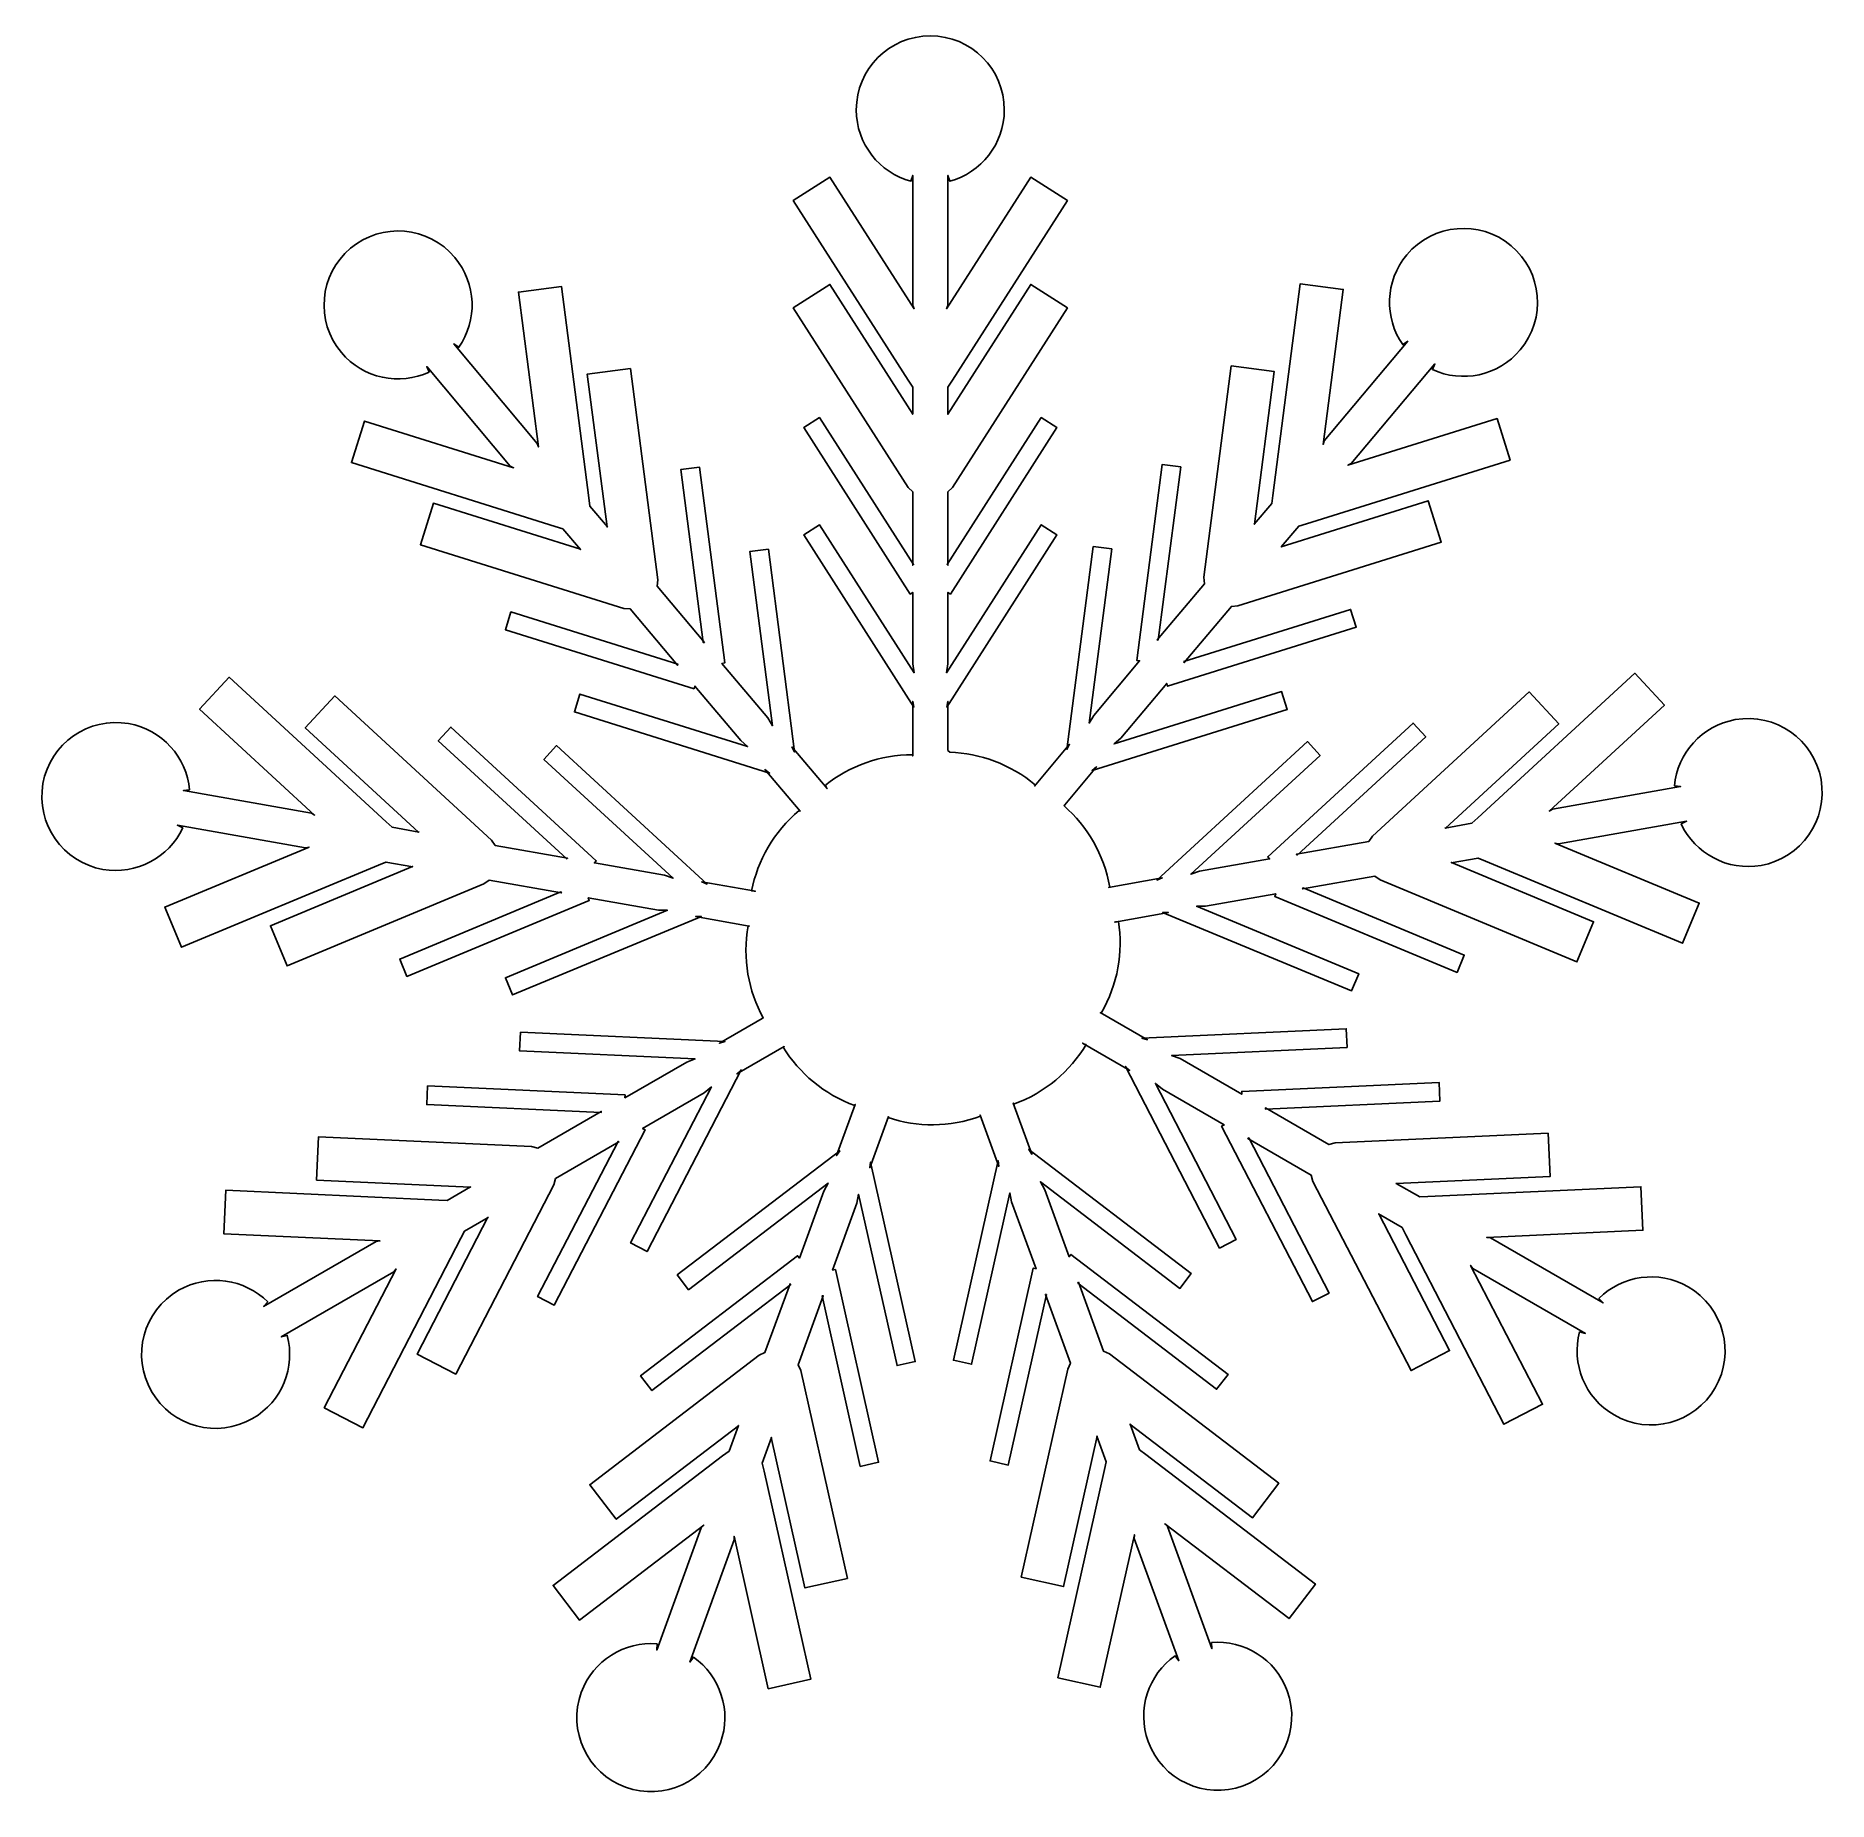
# Model space of a CAD drawing. Header units: centimetres. Extents: x -8.8 to 8.8, y -8.7 to 8.6.
import ezdxf

# ---------------------------------------------------------------- set-up
doc = ezdxf.new("R2010")
doc.units = ezdxf.units.CM
doc.header["$MEASUREMENT"] = 0
doc.layers.add('Camada 1', color=7, linetype='Continuous')

msp = doc.modelspace()

# ---------------------------------------------------------------- linework, layer by layer
at = {"layer": 'Camada 1'}
for points, knots in [([(-1.04296, 1.26542), (-0.80812, 1.45044), (-0.51178, 1.5608), (-0.18965, 1.5608), (-0.18965, 1.5608), (-0.18965, 1.5608), (-0.18965, 1.54866), (-0.18965, 1.54866), (-0.18965, 1.54866), (-0.18965, 1.54866), (-0.18965, 2.08359), (-0.18965, 2.08359), (-0.18965, 2.08359), (-0.18965, 2.08359), (-0.17735, 2.02845), (-0.17735, 2.02845), (-0.17735, 2.02845), (-0.17735, 2.02845), (-1.25926, 3.71922), (-1.25926, 3.71922), (-1.25926, 3.71922), (-1.25926, 3.71922), (-1.10474, 3.81812), (-1.10474, 3.81812), (-1.10474, 3.81812), (-1.10474, 3.81812), (-0.17552, 2.36614), (-0.17552, 2.36614), (-0.17552, 2.36614), (-0.17552, 2.36614), (-0.18968, 2.45393), (-0.18968, 2.45393), (-0.18968, 2.45393), (-0.18968, 2.45393), (-0.18968, 3.15346), (-0.18968, 3.15346), (-0.18968, 3.15346), (-0.18968, 3.15346), (-0.21392, 3.13819), (-0.21392, 3.13819), (-0.21392, 3.13819), (-0.21392, 3.13819), (-1.25926, 4.77178), (-1.25926, 4.77178), (-1.25926, 4.77178), (-1.25926, 4.77178), (-1.10474, 4.87068), (-1.10474, 4.87068), (-1.10474, 4.87068), (-1.10474, 4.87068), (-0.18081, 3.42677), (-0.18081, 3.42677), (-0.18081, 3.42677), (-0.18081, 3.42677), (-0.18967, 3.42092), (-0.18967, 3.42092), (-0.18967, 3.42092), (-0.18967, 3.42092), (-0.18967, 4.14096), (-0.18967, 4.14096), (-0.18967, 4.14096), (-0.18967, 4.14096), (-0.23415, 4.18562), (-0.23415, 4.18562), (-0.23415, 4.18562), (-0.23415, 4.18562), (-1.36167, 5.94753), (-1.36167, 5.94753), (-1.36167, 5.94753), (-1.36167, 5.94753), (-1.00234, 6.17748), (-1.00234, 6.17748), (-1.00234, 6.17748), (-1.00234, 6.17748), (-0.18737, 4.90386), (-0.18737, 4.90386), (-0.18737, 4.90386), (-0.18737, 4.90386), (-0.18967, 4.9023), (-0.18967, 4.9023), (-0.18967, 4.9023), (-0.18967, 4.9023), (-0.18967, 5.16971), (-0.18967, 5.16971), (-0.18967, 5.16971), (-0.18967, 5.16971), (-0.23301, 5.23636), (-0.23301, 5.23636), (-0.23301, 5.23636), (-0.23301, 5.23636), (-1.36165, 7.00008), (-1.36165, 7.00008), (-1.36165, 7.00008), (-1.36165, 7.00008), (-1.00232, 7.23003), (-1.00232, 7.23003), (-1.00232, 7.23003), (-1.00232, 7.23003), (-0.1756, 5.93796), (-0.1756, 5.93796), (-0.1756, 5.93796), (-0.1756, 5.93796), (-0.18965, 5.97209), (-0.18965, 5.97209), (-0.18965, 5.97209), (-0.18965, 5.97209), (-0.18965, 7.24765), (-0.18965, 7.24765), (-0.18965, 7.24765), (-0.18965, 7.24765), (-0.20672, 7.19029), (-0.20672, 7.19029), (-0.20672, 7.19029), (-0.51554, 7.27385), (-0.74279, 7.55608), (-0.74279, 7.89136), (-0.74279, 7.89136), (-0.74279, 8.29233), (-0.41757, 8.61756), (-0.01651, 8.61756), (-0.01651, 8.61756), (0.38455, 8.61756), (0.70977, 8.29233), (0.70977, 7.89136), (0.70977, 7.89136), (0.70977, 7.55608), (0.48249, 7.27385), (0.17367, 7.19024), (0.17367, 7.19024), (0.17367, 7.19024), (0.15658, 7.2476), (0.15658, 7.2476), (0.15658, 7.2476), (0.15658, 7.2476), (0.15658, 5.97204), (0.15658, 5.97204), (0.15658, 5.97204), (0.15658, 5.97204), (0.14256, 5.93791), (0.14256, 5.93791), (0.14256, 5.93791), (0.14256, 5.93791), (0.96928, 7.22998), (0.96928, 7.22998), (0.96928, 7.22998), (0.96928, 7.22998), (1.32858, 7.00003), (1.32858, 7.00003), (1.32858, 7.00003), (1.32858, 7.00003), (0.19992, 5.23626), (0.19992, 5.23626), (0.19992, 5.23626), (0.19992, 5.23626), (0.15658, 5.16961), (0.15658, 5.16961), (0.15658, 5.16961), (0.15658, 5.16961), (0.15658, 4.9022), (0.15658, 4.9022), (0.15658, 4.9022), (0.15658, 4.9022), (0.15428, 4.90376), (0.15428, 4.90376), (0.15428, 4.90376), (0.15428, 4.90376), (0.96928, 6.17738), (0.96928, 6.17738), (0.96928, 6.17738), (0.96928, 6.17738), (1.32858, 5.94743), (1.32858, 5.94743), (1.32858, 5.94743), (1.32858, 5.94743), (0.20106, 4.18552), (0.20106, 4.18552), (0.20106, 4.18552), (0.20106, 4.18552), (0.15658, 4.14086), (0.15658, 4.14086), (0.15658, 4.14086), (0.15658, 4.14086), (0.15658, 3.42082), (0.15658, 3.42082), (0.15658, 3.42082), (0.15658, 3.42082), (0.14772, 3.42667), (0.14772, 3.42667), (0.14772, 3.42667), (0.14772, 3.42667), (1.07167, 4.87058), (1.07167, 4.87058), (1.07167, 4.87058), (1.07167, 4.87058), (1.22619, 4.77168), (1.22619, 4.77168), (1.22619, 4.77168), (1.22619, 4.77168), (0.18082, 3.13809), (0.18082, 3.13809), (0.18082, 3.13809), (0.18082, 3.13809), (0.15658, 3.15336), (0.15658, 3.15336), (0.15658, 3.15336), (0.15658, 3.15336), (0.15658, 2.45383), (0.15658, 2.45383), (0.15658, 2.45383), (0.15658, 2.45383), (0.14245, 2.36604), (0.14245, 2.36604), (0.14245, 2.36604), (0.14245, 2.36604), (1.07167, 3.81802), (1.07167, 3.81802), (1.07167, 3.81802), (1.07167, 3.81802), (1.22619, 3.71912), (1.22619, 3.71912), (1.22619, 3.71912), (1.22619, 3.71912), (0.14428, 2.02835), (0.14428, 2.02835), (0.14428, 2.02835), (0.14428, 2.02835), (0.15658, 2.08349), (0.15658, 2.08349), (0.15658, 2.08349), (0.15658, 2.08349), (0.15658, 1.60261), (0.15658, 1.60261), (0.15658, 1.60261), (0.15658, 1.60261), (0.17349, 1.58525), (0.17349, 1.58525), (0.17349, 1.58525), (0.47133, 1.57541), (0.76819, 1.46957), (1.01415, 1.26309), (1.01415, 1.26309), (1.01415, 1.26309), (1.00627, 1.2538), (1.00627, 1.2538), (1.00627, 1.2538), (1.00627, 1.2538), (1.35012, 1.66364), (1.35012, 1.66364), (1.35012, 1.66364), (1.35012, 1.66364), (1.32416, 1.61342), (1.32416, 1.61342), (1.32416, 1.61342), (1.32416, 1.61342), (1.58216, 3.60404), (1.58216, 3.60404), (1.58216, 3.60404), (1.58216, 3.60404), (1.76406, 3.58052), (1.76406, 3.58052), (1.76406, 3.58052), (1.76406, 3.58052), (1.54266, 1.87089), (1.54266, 1.87089), (1.54266, 1.87089), (1.54266, 1.87089), (1.58822, 1.94722), (1.58822, 1.94722), (1.58822, 1.94722), (1.58822, 1.94722), (2.03783, 2.48319), (2.03783, 2.48319), (2.03783, 2.48319), (2.03783, 2.48319), (2.00955, 2.48703), (2.00955, 2.48703), (2.00955, 2.48703), (2.00955, 2.48703), (2.25884, 4.41037), (2.25884, 4.41037), (2.25884, 4.41037), (2.25884, 4.41037), (2.44069, 4.38677), (2.44069, 4.38677), (2.44069, 4.38677), (2.44069, 4.38677), (2.22037, 2.6868), (2.22037, 2.6868), (2.22037, 2.6868), (2.22037, 2.6868), (2.20981, 2.68802), (2.20981, 2.68802), (2.20981, 2.68802), (2.20981, 2.68802), (2.67262, 3.2396), (2.67262, 3.2396), (2.67262, 3.2396), (2.67262, 3.2396), (2.66735, 3.30247), (2.66735, 3.30247), (2.66735, 3.30247), (2.66735, 3.30247), (2.93609, 5.37686), (2.93609, 5.37686), (2.93609, 5.37686), (2.93609, 5.37686), (3.35911, 5.32204), (3.35911, 5.32204), (3.35911, 5.32204), (3.35911, 5.32204), (3.1648, 3.82251), (3.1648, 3.82251), (3.1648, 3.82251), (3.1648, 3.82251), (3.16205, 3.82285), (3.16205, 3.82285), (3.16205, 3.82285), (3.16205, 3.82285), (3.33395, 4.02764), (3.33395, 4.02764), (3.33395, 4.02764), (3.33395, 4.02764), (3.34361, 4.10657), (3.34361, 4.10657), (3.34361, 4.10657), (3.34361, 4.10657), (3.61264, 6.18315), (3.61264, 6.18315), (3.61264, 6.18315), (3.61264, 6.18315), (4.03576, 6.12838), (4.03576, 6.12838), (4.03576, 6.12838), (4.03576, 6.12838), (3.83854, 4.60716), (3.83854, 4.60716), (3.83854, 4.60716), (3.83854, 4.60716), (3.84971, 4.6423), (3.84971, 4.6423), (3.84971, 4.6423), (3.84971, 4.6423), (4.6696, 5.61943), (4.6696, 5.61943), (4.6696, 5.61943), (4.6696, 5.61943), (4.61965, 5.58649), (4.61965, 5.58649), (4.61965, 5.58649), (4.43677, 5.84896), (4.44413, 6.2113), (4.65966, 6.46811), (4.65966, 6.46811), (4.91736, 6.77537), (5.37562, 6.81535), (5.6828, 6.55759), (5.6828, 6.55759), (5.99006, 6.29981), (6.03015, 5.84155), (5.77244, 5.53447), (5.77244, 5.53447), (5.55688, 5.27759), (5.20136, 5.2075), (4.91112, 5.34191), (4.91112, 5.34191), (4.91112, 5.34191), (4.93485, 5.39686), (4.93485, 5.39686), (4.93485, 5.39686), (4.93485, 5.39686), (4.11493, 4.4197), (4.11493, 4.4197), (4.11493, 4.4197), (4.11493, 4.4197), (4.08225, 4.40263), (4.08225, 4.40263), (4.08225, 4.40263), (4.08225, 4.40263), (5.54611, 4.86102), (5.54611, 4.86102), (5.54611, 4.86102), (5.54611, 4.86102), (5.67348, 4.45383), (5.67348, 4.45383), (5.67348, 4.45383), (5.67348, 4.45383), (3.67527, 3.82822), (3.67527, 3.82822), (3.67527, 3.82822), (3.67527, 3.82822), (3.59915, 3.80502), (3.59915, 3.80502), (3.59915, 3.80502), (3.59915, 3.80502), (3.4273, 3.60021), (3.4273, 3.60021), (3.4273, 3.60021), (3.4273, 3.60021), (3.42656, 3.60288), (3.42656, 3.60288), (3.42656, 3.60288), (3.42656, 3.60288), (4.86957, 4.05474), (4.86957, 4.05474), (4.86957, 4.05474), (4.86957, 4.05474), (4.99699, 3.64757), (4.99699, 3.64757), (4.99699, 3.64757), (4.99699, 3.64757), (3.00068, 3.02257), (3.00068, 3.02257), (3.00068, 3.02257), (3.00068, 3.02257), (2.93792, 3.01701), (2.93792, 3.01701), (2.93792, 3.01701), (2.93792, 3.01701), (2.47511, 2.46541), (2.47511, 2.46541), (2.47511, 2.46541), (2.47511, 2.46541), (2.47207, 2.47557), (2.47207, 2.47557), (2.47207, 2.47557), (2.47207, 2.47557), (4.10796, 2.9877), (4.10796, 2.9877), (4.10796, 2.9877), (4.10796, 2.9877), (4.16268, 2.81268), (4.16268, 2.81268), (4.16268, 2.81268), (4.16268, 2.81268), (2.31189, 2.23319), (2.31189, 2.23319), (2.31189, 2.23319), (2.31189, 2.23319), (2.30316, 2.26047), (2.30316, 2.26047), (2.30316, 2.26047), (2.30316, 2.26047), (1.8535, 1.72464), (1.8535, 1.72464), (1.8535, 1.72464), (1.8535, 1.72464), (1.78622, 1.66641), (1.78622, 1.66641), (1.78622, 1.66641), (1.78622, 1.66641), (3.43143, 2.1815), (3.43143, 2.1815), (3.43143, 2.1815), (3.43143, 2.1815), (3.48615, 2.00637), (3.48615, 2.00637), (3.48615, 2.00637), (3.48615, 2.00637), (1.57062, 1.40659), (1.57062, 1.40659), (1.57062, 1.40659), (1.57062, 1.40659), (1.61552, 1.44099), (1.61552, 1.44099), (1.61552, 1.44099), (1.61552, 1.44099), (1.30389, 1.06954), (1.30389, 1.06954), (1.30389, 1.06954), (1.30389, 1.06954), (1.29569, 1.05957), (1.29569, 1.05957), (1.29569, 1.05957), (1.52403, 0.85965), (1.68831, 0.58353), (1.74506, 0.26127), (1.74506, 0.26127), (1.74506, 0.26127), (1.7331, 0.25921), (1.7331, 0.25921), (1.7331, 0.25921), (1.7331, 0.25921), (2.25994, 0.35213), (2.25994, 0.35213), (2.25994, 0.35213), (2.25994, 0.35213), (2.20774, 0.33038), (2.20774, 0.33038), (2.20774, 0.33038), (2.20774, 0.33038), (3.68494, 1.68947), (3.68494, 1.68947), (3.68494, 1.68947), (3.68494, 1.68947), (3.80916, 1.55451), (3.80916, 1.55451), (3.80916, 1.55451), (3.80916, 1.55451), (2.54062, 0.38719), (2.54062, 0.38719), (2.54062, 0.38719), (2.54062, 0.38719), (2.6246, 0.41637), (2.6246, 0.41637), (2.6246, 0.41637), (2.6246, 0.41637), (3.31355, 0.53792), (3.31355, 0.53792), (3.31355, 0.53792), (3.31355, 0.53792), (3.29429, 0.55903), (3.29429, 0.55903), (3.29429, 0.55903), (3.29429, 0.55903), (4.72156, 1.87216), (4.72156, 1.87216), (4.72156, 1.87216), (4.72156, 1.87216), (4.84568, 1.7372), (4.84568, 1.7372), (4.84568, 1.7372), (4.84568, 1.7372), (3.5842, 0.57655), (3.5842, 0.57655), (3.5842, 0.57655), (3.5842, 0.57655), (3.5769, 0.58428), (3.5769, 0.58428), (3.5769, 0.58428), (3.5769, 0.58428), (4.28598, 0.70932), (4.28598, 0.70932), (4.28598, 0.70932), (4.28598, 0.70932), (4.32233, 0.76089), (4.32233, 0.76089), (4.32233, 0.76089), (4.32233, 0.76089), (5.86162, 2.1772), (5.86162, 2.1772), (5.86162, 2.1772), (5.86162, 2.1772), (6.15047, 1.86327), (6.15047, 1.86327), (6.15047, 1.86327), (6.15047, 1.86327), (5.03769, 0.83946), (5.03769, 0.83946), (5.03769, 0.83946), (5.03769, 0.83946), (5.03581, 0.84152), (5.03581, 0.84152), (5.03581, 0.84152), (5.03581, 0.84152), (5.29915, 0.88788), (5.29915, 0.88788), (5.29915, 0.88788), (5.29915, 0.88788), (5.35728, 0.94215), (5.35728, 0.94215), (5.35728, 0.94215), (5.35728, 0.94215), (6.89816, 2.35995), (6.89816, 2.35995), (6.89816, 2.35995), (6.89816, 2.35995), (7.18709, 2.04602), (7.18709, 2.04602), (7.18709, 2.04602), (7.18709, 2.04602), (6.05819, 1.00748), (6.05819, 1.00748), (6.05819, 1.00748), (6.05819, 1.00748), (6.08931, 1.02722), (6.08931, 1.02722), (6.08931, 1.02722), (6.08931, 1.02722), (7.3455, 1.24873), (7.3455, 1.24873), (7.3455, 1.24873), (7.3455, 1.24873), (7.28607, 1.25561), (7.28607, 1.25561), (7.28607, 1.25561), (7.3147, 1.57422), (7.55325, 1.84706), (7.88342, 1.90527), (7.88342, 1.90527), (8.27834, 1.97496), (8.65508, 1.71104), (8.72472, 1.31615), (8.72472, 1.31615), (8.79441, 0.92115), (8.53054, 0.54436), (8.1357, 0.47477), (8.1357, 0.47477), (7.80547, 0.41654), (7.48805, 0.59137), (7.35214, 0.88093), (7.35214, 0.88093), (7.35214, 0.88093), (7.40564, 0.90776), (7.40564, 0.90776), (7.40564, 0.90776), (7.40564, 0.90776), (6.14942, 0.68625), (6.14942, 0.68625), (6.14942, 0.68625), (6.14942, 0.68625), (6.11346, 0.69416), (6.11346, 0.69416), (6.11346, 0.69416), (6.11346, 0.69416), (7.52946, 0.10438), (7.52946, 0.10438), (7.52946, 0.10438), (7.52946, 0.10438), (7.36534, -0.28945), (7.36534, -0.28945), (7.36534, -0.28945), (7.36534, -0.28945), (5.43243, 0.51576), (5.43243, 0.51576), (5.43243, 0.51576), (5.43243, 0.51576), (5.35925, 0.54688), (5.35925, 0.54688), (5.35925, 0.54688), (5.35925, 0.54688), (5.09594, 0.5005), (5.09594, 0.5005), (5.09594, 0.5005), (5.09594, 0.5005), (5.09705, 0.50301), (5.09705, 0.50301), (5.09705, 0.50301), (5.09705, 0.50301), (6.49294, -0.07839), (6.49294, -0.07839), (6.49294, -0.07839), (6.49294, -0.07839), (6.32885, -0.47225), (6.32885, -0.47225), (6.32885, -0.47225), (6.32885, -0.47225), (4.39787, 0.33222), (4.39787, 0.33222), (4.39787, 0.33222), (4.39787, 0.33222), (4.34625, 0.36828), (4.34625, 0.36828), (4.34625, 0.36828), (4.34625, 0.36828), (3.63711, 0.24324), (3.63711, 0.24324), (3.63711, 0.24324), (3.63711, 0.24324), (3.64129, 0.25298), (3.64129, 0.25298), (3.64129, 0.25298), (3.64129, 0.25298), (5.22368, -0.40628), (5.22368, -0.40628), (5.22368, -0.40628), (5.22368, -0.40628), (5.15309, -0.57551), (5.15309, -0.57551), (5.15309, -0.57551), (5.15309, -0.57551), (3.36284, 0.17024), (3.36284, 0.17024), (3.36284, 0.17024), (3.36284, 0.17024), (3.37366, 0.19672), (3.37366, 0.19672), (3.37366, 0.19672), (3.37366, 0.19672), (2.68476, 0.07533), (2.68476, 0.07533), (2.68476, 0.07533), (2.68476, 0.07533), (2.59581, 0.07395), (2.59581, 0.07395), (2.59581, 0.07395), (2.59581, 0.07395), (4.1872, -0.58902), (4.1872, -0.58902), (4.1872, -0.58902), (4.1872, -0.58902), (4.11656, -0.75833), (4.11656, -0.75833), (4.11656, -0.75833), (4.11656, -0.75833), (2.26363, 0.01349), (2.26363, 0.01349), (2.26363, 0.01349), (2.26363, 0.01349), (2.32012, 0.011), (2.32012, 0.011), (2.32012, 0.011), (2.32012, 0.011), (1.79328, -0.08192), (1.79328, -0.08192), (1.79328, -0.08192), (1.79328, -0.08192), (1.80524, -0.07986), (1.80524, -0.07986), (1.80524, -0.07986), (1.80524, -0.07986), (1.82982, -0.07523), (1.82982, -0.07523), (1.82982, -0.07523), (1.87636, -0.37529), (1.82479, -0.69256), (1.66107, -0.97603), (1.66107, -0.97603), (1.66107, -0.97603), (1.65057, -0.96994), (1.65057, -0.96994), (1.65057, -0.96994), (1.65057, -0.96994), (2.11393, -1.23738), (2.11393, -1.23738), (2.11393, -1.23738), (2.11393, -1.23738), (2.05993, -1.22047), (2.05993, -1.22047), (2.05993, -1.22047), (2.05993, -1.22047), (4.06515, -1.1289), (4.06515, -1.1289), (4.06515, -1.1289), (4.06515, -1.1289), (4.07354, -1.31215), (4.07354, -1.31215), (4.07354, -1.31215), (4.07354, -1.31215), (2.35145, -1.39094), (2.35145, -1.39094), (2.35145, -1.39094), (2.35145, -1.39094), (2.43453, -1.42256), (2.43453, -1.42256), (2.43453, -1.42256), (2.43453, -1.42256), (3.04045, -1.77234), (3.04045, -1.77234), (3.04045, -1.77234), (3.04045, -1.77234), (3.03926, -1.74376), (3.03926, -1.74376), (3.03926, -1.74376), (3.03926, -1.74376), (4.9767, -1.6552), (4.9767, -1.6552), (4.9767, -1.6552), (4.9767, -1.6552), (4.98503, -1.83842), (4.98503, -1.83842), (4.98503, -1.83842), (4.98503, -1.83842), (3.27265, -1.91668), (3.27265, -1.91668), (3.27265, -1.91668), (3.27265, -1.91668), (3.27199, -1.90604), (3.27199, -1.90604), (3.27199, -1.90604), (3.27199, -1.90604), (3.89559, -2.26606), (3.89559, -2.26606), (3.89559, -2.26606), (3.89559, -2.26606), (3.95658, -2.24989), (3.95658, -2.24989), (3.95658, -2.24989), (3.95658, -2.24989), (6.04615, -2.15438), (6.04615, -2.15438), (6.04615, -2.15438), (6.04615, -2.15438), (6.06562, -2.58054), (6.06562, -2.58054), (6.06562, -2.58054), (6.06562, -2.58054), (4.55509, -2.64946), (4.55509, -2.64946), (4.55509, -2.64946), (4.55509, -2.64946), (4.55493, -2.64671), (4.55493, -2.64671), (4.55493, -2.64671), (4.55493, -2.64671), (4.78649, -2.78046), (4.78649, -2.78046), (4.78649, -2.78046), (4.78649, -2.78046), (4.86589, -2.7762), (4.86589, -2.7762), (4.86589, -2.7762), (4.86589, -2.7762), (6.95763, -2.68061), (6.95763, -2.68061), (6.95763, -2.68061), (6.95763, -2.68061), (6.97718, -3.10683), (6.97718, -3.10683), (6.97718, -3.10683), (6.97718, -3.10683), (5.44482, -3.17671), (5.44482, -3.17671), (5.44482, -3.17671), (5.44482, -3.17671), (5.48139, -3.18163), (5.48139, -3.18163), (5.48139, -3.18163), (5.48139, -3.18163), (6.58605, -3.81941), (6.58605, -3.81941), (6.58605, -3.81941), (6.58605, -3.81941), (6.54493, -3.77594), (6.54493, -3.77594), (6.54493, -3.77594), (6.77165, -3.55028), (7.12977, -3.49458), (7.42009, -3.66225), (7.42009, -3.66225), (7.76741, -3.86272), (7.88637, -4.30701), (7.68589, -4.65428), (7.68589, -4.65428), (7.48536, -5.00168), (7.04107, -5.12071), (6.69386, -4.92021), (6.69386, -4.92021), (6.40345, -4.75254), (6.27267, -4.41456), (6.35469, -4.1054), (6.35469, -4.1054), (6.35469, -4.1054), (6.4129, -4.11926), (6.4129, -4.11926), (6.4129, -4.11926), (6.4129, -4.11926), (5.30824, -3.48148), (5.30824, -3.48148), (5.30824, -3.48148), (5.30824, -3.48148), (5.28575, -3.45227), (5.28575, -3.45227), (5.28575, -3.45227), (5.28575, -3.45227), (5.99137, -4.81429), (5.99137, -4.81429), (5.99137, -4.81429), (5.99137, -4.81429), (5.61249, -5.01043), (5.61249, -5.01043), (5.61249, -5.01043), (5.61249, -5.01043), (4.64943, -3.15118), (4.64943, -3.15118), (4.64943, -3.15118), (4.64943, -3.15118), (4.61337, -3.0803), (4.61337, -3.0803), (4.61337, -3.0803), (4.61337, -3.0803), (4.38181, -2.94658), (4.38181, -2.94658), (4.38181, -2.94658), (4.38181, -2.94658), (4.38432, -2.94536), (4.38432, -2.94536), (4.38432, -2.94536), (4.38432, -2.94536), (5.07988, -4.28799), (5.07988, -4.28799), (5.07988, -4.28799), (5.07988, -4.28799), (4.70102, -4.48423), (4.70102, -4.48423), (4.70102, -4.48423), (4.70102, -4.48423), (3.73892, -2.62672), (3.73892, -2.62672), (3.73892, -2.62672), (3.73892, -2.62672), (3.72254, -2.56589), (3.72254, -2.56589), (3.72254, -2.56589), (3.72254, -2.56589), (3.09897, -2.20587), (3.09897, -2.20587), (3.09897, -2.20587), (3.09897, -2.20587), (3.10842, -2.20113), (3.10842, -2.20113), (3.10842, -2.20113), (3.10842, -2.20113), (3.89688, -3.7232), (3.89688, -3.7232), (3.89688, -3.7232), (3.89688, -3.7232), (3.73403, -3.80752), (3.73403, -3.80752), (3.73403, -3.80752), (3.73403, -3.80752), (2.84193, -2.08553), (2.84193, -2.08553), (2.84193, -2.08553), (2.84193, -2.08553), (2.86725, -2.07212), (2.86725, -2.07212), (2.86725, -2.07212), (2.86725, -2.07212), (2.26146, -1.72237), (2.26146, -1.72237), (2.26146, -1.72237), (2.26146, -1.72237), (2.19246, -1.66617), (2.19246, -1.66617), (2.19246, -1.66617), (2.19246, -1.66617), (2.98542, -3.19697), (2.98542, -3.19697), (2.98542, -3.19697), (2.98542, -3.19697), (2.82249, -3.28127), (2.82249, -3.28127), (2.82249, -3.28127), (2.82249, -3.28127), (1.89917, -1.49898), (1.89917, -1.49898), (1.89917, -1.49898), (1.89917, -1.49898), (1.94084, -1.53721), (1.94084, -1.53721), (1.94084, -1.53721), (1.94084, -1.53721), (1.4775, -1.26974), (1.4775, -1.26974), (1.4775, -1.26974), (1.4775, -1.26974), (1.488, -1.27585), (1.488, -1.27585), (1.488, -1.27585), (1.488, -1.27585), (1.51292, -1.28294), (1.51292, -1.28294), (1.51292, -1.28294), (1.35581, -1.54509), (1.11115, -1.75697), (0.80146, -1.86968), (0.80146, -1.86968), (0.80146, -1.86968), (0.79739, -1.85825), (0.79739, -1.85825), (0.79739, -1.85825), (0.79739, -1.85825), (0.98038, -2.36096), (0.98038, -2.36096), (0.98038, -2.36096), (0.98038, -2.36096), (0.94993, -2.31333), (0.94993, -2.31333), (0.94993, -2.31333), (0.94993, -2.31333), (2.54484, -3.53208), (2.54484, -3.53208), (2.54484, -3.53208), (2.54484, -3.53208), (2.43348, -3.67787), (2.43348, -3.67787), (2.43348, -3.67787), (2.43348, -3.67787), (1.06365, -2.63128), (1.06365, -2.63128), (1.06365, -2.63128), (1.06365, -2.63128), (1.10699, -2.70894), (1.10699, -2.70894), (1.10699, -2.70894), (1.10699, -2.70894), (1.34633, -3.36632), (1.34633, -3.36632), (1.34633, -3.36632), (1.34633, -3.36632), (1.36382, -3.3437), (1.36382, -3.3437), (1.36382, -3.3437), (1.36382, -3.3437), (2.90486, -4.52125), (2.90486, -4.52125), (2.90486, -4.52125), (2.90486, -4.52125), (2.7935, -4.66696), (2.7935, -4.66696), (2.7935, -4.66696), (2.7935, -4.66696), (1.43145, -3.62622), (1.43145, -3.62622), (1.43145, -3.62622), (1.43145, -3.62622), (1.43775, -3.61765), (1.43775, -3.61765), (1.43775, -3.61765), (1.43775, -3.61765), (1.68408, -4.29424), (1.68408, -4.29424), (1.68408, -4.29424), (1.68408, -4.29424), (1.74112, -4.32107), (1.74112, -4.32107), (1.74112, -4.32107), (1.74112, -4.32107), (3.40323, -5.59104), (3.40323, -5.59104), (3.40323, -5.59104), (3.40323, -5.59104), (3.14423, -5.93005), (3.14423, -5.93005), (3.14423, -5.93005), (3.14423, -5.93005), (1.94278, -5.01197), (1.94278, -5.01197), (1.94278, -5.01197), (1.94278, -5.01197), (1.94445, -5.00969), (1.94445, -5.00969), (1.94445, -5.00969), (1.94445, -5.00969), (2.03586, -5.26099), (2.03586, -5.26099), (2.03586, -5.26099), (2.03586, -5.26099), (2.09941, -5.30883), (2.09941, -5.30883), (2.09941, -5.30883), (2.09941, -5.30883), (3.76322, -6.58013), (3.76322, -6.58013), (3.76322, -6.58013), (3.76322, -6.58013), (3.50425, -6.91917), (3.50425, -6.91917), (3.50425, -6.91917), (3.50425, -6.91917), (2.28547, -5.98773), (2.28547, -5.98773), (2.28547, -5.98773), (2.28547, -5.98773), (2.31031, -6.01498), (2.31031, -6.01498), (2.31031, -6.01498), (2.31031, -6.01498), (2.74658, -7.21362), (2.74658, -7.21362), (2.74658, -7.21362), (2.74658, -7.21362), (2.74298, -7.15388), (2.74298, -7.15388), (2.74298, -7.15388), (3.06178, -7.12676), (3.37187, -7.3143), (3.48654, -7.62934), (3.48654, -7.62934), (3.62373, -8.00616), (3.42926, -8.42301), (3.05244, -8.56017), (3.05244, -8.56017), (2.67559, -8.69738), (2.25869, -8.50299), (2.12156, -8.12623), (2.12156, -8.12623), (2.00692, -7.81114), (2.12394, -7.46816), (2.38553, -7.28403), (2.38553, -7.28403), (2.38553, -7.28403), (2.42122, -7.33208), (2.42122, -7.33208), (2.42122, -7.33208), (2.42122, -7.33208), (1.98495, -6.13344), (1.98495, -6.13344), (1.98495, -6.13344), (1.98495, -6.13344), (1.98651, -6.09658), (1.98651, -6.09658), (1.98651, -6.09658), (1.98651, -6.09658), (1.65157, -7.59349), (1.65157, -7.59349), (1.65157, -7.59349), (1.65157, -7.59349), (1.23525, -7.50025), (1.23525, -7.50025), (1.23525, -7.50025), (1.23525, -7.50025), (1.69261, -5.4569), (1.69261, -5.4569), (1.69261, -5.4569), (1.69261, -5.4569), (1.71052, -5.37938), (1.71052, -5.37938), (1.71052, -5.37938), (1.71052, -5.37938), (1.61911, -5.12813), (1.61911, -5.12813), (1.61911, -5.12813), (1.61911, -5.12813), (1.62181, -5.12877), (1.62181, -5.12877), (1.62181, -5.12877), (1.62181, -5.12877), (1.29164, -6.60438), (1.29164, -6.60438), (1.29164, -6.60438), (1.29164, -6.60438), (0.87532, -6.51122), (0.87532, -6.51122), (0.87532, -6.51122), (0.87532, -6.51122), (1.33226, -4.46988), (1.33226, -4.46988), (1.33226, -4.46988), (1.33226, -4.46988), (1.3588, -4.41278), (1.3588, -4.41278), (1.3588, -4.41278), (1.3588, -4.41278), (1.11247, -3.73611), (1.11247, -3.73611), (1.11247, -3.73611), (1.11247, -3.73611), (1.12282, -3.7386), (1.12282, -3.7386), (1.12282, -3.7386), (1.12282, -3.7386), (0.74841, -5.4114), (0.74841, -5.4114), (0.74841, -5.4114), (0.74841, -5.4114), (0.56947, -5.37129), (0.56947, -5.37129), (0.56947, -5.37129), (0.56947, -5.37129), (0.99302, -3.47873), (0.99302, -3.47873), (0.99302, -3.47873), (0.99302, -3.47873), (1.02099, -3.48479), (1.02099, -3.48479), (1.02099, -3.48479), (1.02099, -3.48479), (0.78181, -2.82743), (0.78181, -2.82743), (0.78181, -2.82743), (0.78181, -2.82743), (0.76504, -2.74001), (0.76504, -2.74001), (0.76504, -2.74001), (0.76504, -2.74001), (0.38851, -4.42236), (0.38851, -4.42236), (0.38851, -4.42236), (0.38851, -4.42236), (0.20947, -4.38222), (0.20947, -4.38222), (0.20947, -4.38222), (0.20947, -4.38222), (0.64781, -2.42338), (0.64781, -2.42338), (0.64781, -2.42338), (0.64781, -2.42338), (0.65517, -2.47945), (0.65517, -2.47945), (0.65517, -2.47945), (0.65517, -2.47945), (0.47213, -1.97674), (0.47213, -1.97674), (0.47213, -1.97674), (0.47213, -1.97674), (0.47628, -1.98817), (0.47628, -1.98817), (0.47628, -1.98817), (0.17211, -2.09887), (-0.14578, -2.09593), (-0.43079, -2.00103), (-0.43079, -2.00103), (-0.43079, -2.00103), (-0.43132, -2.00182), (-0.43132, -2.00182), (-0.43132, -2.00182), (-0.43132, -2.00182), (-0.42711, -1.99039), (-0.42711, -1.99039), (-0.42711, -1.99039), (-0.42711, -1.99039), (-0.6101, -2.4931), (-0.6101, -2.4931), (-0.6101, -2.4931), (-0.6101, -2.4931), (-0.6028, -2.43706), (-0.6028, -2.43706), (-0.6028, -2.43706), (-0.6028, -2.43706), (-0.16441, -4.39588), (-0.16441, -4.39588), (-0.16441, -4.39588), (-0.16441, -4.39588), (-0.34343, -4.43596), (-0.34343, -4.43596), (-0.34343, -4.43596), (-0.34343, -4.43596), (-0.72006, -2.75371), (-0.72006, -2.75371), (-0.72006, -2.75371), (-0.72006, -2.75371), (-0.73676, -2.84102), (-0.73676, -2.84102), (-0.73676, -2.84102), (-0.73676, -2.84102), (-0.976, -3.49846), (-0.976, -3.49846), (-0.976, -3.49846), (-0.976, -3.49846), (-0.94803, -3.49237), (-0.94803, -3.49237), (-0.94803, -3.49237), (-0.94803, -3.49237), (-0.52443, -5.38499), (-0.52443, -5.38499), (-0.52443, -5.38499), (-0.52443, -5.38499), (-0.70342, -5.42505), (-0.70342, -5.42505), (-0.70342, -5.42505), (-0.70342, -5.42505), (-1.07783, -3.75222), (-1.07783, -3.75222), (-1.07783, -3.75222), (-1.07783, -3.75222), (-1.06751, -3.74976), (-1.06751, -3.74976), (-1.06751, -3.74976), (-1.06751, -3.74976), (-1.31373, -4.42638), (-1.31373, -4.42638), (-1.31373, -4.42638), (-1.31373, -4.42638), (-1.28727, -4.48358), (-1.28727, -4.48358), (-1.28727, -4.48358), (-1.28727, -4.48358), (-0.83031, -6.52481), (-0.83031, -6.52481), (-0.83031, -6.52481), (-0.83031, -6.52481), (-1.24663, -6.61802), (-1.24663, -6.61802), (-1.24663, -6.61802), (-1.24663, -6.61802), (-1.57686, -5.14241), (-1.57686, -5.14241), (-1.57686, -5.14241), (-1.57686, -5.14241), (-1.57411, -5.14175), (-1.57411, -5.14175), (-1.57411, -5.14175), (-1.57411, -5.14175), (-1.66563, -5.393), (-1.66563, -5.393), (-1.66563, -5.393), (-1.66563, -5.393), (-1.64766, -5.4705), (-1.64766, -5.4705), (-1.64766, -5.4705), (-1.64766, -5.4705), (-1.1903, -7.51385), (-1.1903, -7.51385), (-1.1903, -7.51385), (-1.1903, -7.51385), (-1.60662, -7.60709), (-1.60662, -7.60709), (-1.60662, -7.60709), (-1.60662, -7.60709), (-1.94153, -6.11016), (-1.94153, -6.11016), (-1.94153, -6.11016), (-1.94153, -6.11016), (-1.94002, -6.14704), (-1.94002, -6.14704), (-1.94002, -6.14704), (-1.94002, -6.14704), (-2.37629, -7.34568), (-2.37629, -7.34568), (-2.37629, -7.34568), (-2.37629, -7.34568), (-2.3406, -7.29758), (-2.3406, -7.29758), (-2.3406, -7.29758), (-2.07898, -7.48176), (-1.96198, -7.82474), (-2.07665, -8.13978), (-2.07665, -8.13978), (-2.21376, -8.5166), (-2.63066, -8.71096), (-3.00753, -8.57378), (-3.00753, -8.57378), (-3.3844, -8.43662), (-3.57879, -8.0198), (-3.44163, -7.643), (-3.44163, -7.643), (-3.32691, -7.32791), (-3.01687, -7.1404), (-2.69807, -7.16749), (-2.69807, -7.16749), (-2.69807, -7.16749), (-2.70164, -7.22723), (-2.70164, -7.22723), (-2.70164, -7.22723), (-2.70164, -7.22723), (-2.26537, -6.02859), (-2.26537, -6.02859), (-2.26537, -6.02859), (-2.26537, -6.02859), (-2.24053, -6.00139), (-2.24053, -6.00139), (-2.24053, -6.00139), (-2.24053, -6.00139), (-3.45928, -6.93278), (-3.45928, -6.93278), (-3.45928, -6.93278), (-3.45928, -6.93278), (-3.71828, -6.59374), (-3.71828, -6.59374), (-3.71828, -6.59374), (-3.71828, -6.59374), (-2.05447, -5.32244), (-2.05447, -5.32244), (-2.05447, -5.32244), (-2.05447, -5.32244), (-1.99092, -5.27458), (-1.99092, -5.27458), (-1.99092, -5.27458), (-1.99092, -5.27458), (-1.89945, -5.02331), (-1.89945, -5.02331), (-1.89945, -5.02331), (-1.89945, -5.02331), (-1.89784, -5.02559), (-1.89784, -5.02559), (-1.89784, -5.02559), (-1.89784, -5.02559), (-3.09926, -5.94367), (-3.09926, -5.94367), (-3.09926, -5.94367), (-3.09926, -5.94367), (-3.35831, -5.60471), (-3.35831, -5.60471), (-3.35831, -5.60471), (-3.35831, -5.60471), (-1.69614, -4.33463), (-1.69614, -4.33463), (-1.69614, -4.33463), (-1.69614, -4.33463), (-1.6391, -4.30793), (-1.6391, -4.30793), (-1.6391, -4.30793), (-1.6391, -4.30793), (-1.39283, -3.63126), (-1.39283, -3.63126), (-1.39283, -3.63126), (-1.39283, -3.63126), (-1.38651, -3.63983), (-1.38651, -3.63983), (-1.38651, -3.63983), (-1.38651, -3.63983), (-2.74886, -4.6804), (-2.74886, -4.6804), (-2.74886, -4.6804), (-2.74886, -4.6804), (-2.8602, -4.53464), (-2.8602, -4.53464), (-2.8602, -4.53464), (-2.8602, -4.53464), (-1.31921, -3.35714), (-1.31921, -3.35714), (-1.31921, -3.35714), (-1.31921, -3.35714), (-1.30167, -3.37976), (-1.30167, -3.37976), (-1.30167, -3.37976), (-1.30167, -3.37976), (-1.06238, -2.72238), (-1.06238, -2.72238), (-1.06238, -2.72238), (-1.06238, -2.72238), (-1.01904, -2.64467), (-1.01904, -2.64467), (-1.01904, -2.64467), (-1.01904, -2.64467), (-2.38887, -3.69136), (-2.38887, -3.69136), (-2.38887, -3.69136), (-2.38887, -3.69136), (-2.50018, -3.54552), (-2.50018, -3.54552), (-2.50018, -3.54552), (-2.50018, -3.54552), (-0.9053, -2.32677), (-0.9053, -2.32677), (-0.9053, -2.32677), (-0.9053, -2.32677), (-0.9357, -2.3744), (-0.9357, -2.3744), (-0.9357, -2.3744), (-0.9357, -2.3744), (-0.75277, -1.87169), (-0.75277, -1.87169), (-0.75277, -1.87169), (-0.75277, -1.87169), (-0.75692, -1.88312), (-0.75692, -1.88312), (-0.75692, -1.88312), (-1.06127, -1.77231), (-1.30302, -1.56557), (-1.46029, -1.30948), (-1.46029, -1.30948), (-1.46029, -1.30948), (-1.46095, -1.31014), (-1.46095, -1.31014), (-1.46095, -1.31014), (-1.46095, -1.31014), (-1.45045, -1.30408), (-1.45045, -1.30408), (-1.45045, -1.30408), (-1.45045, -1.30408), (-1.91374, -1.5716), (-1.91374, -1.5716), (-1.91374, -1.5716), (-1.91374, -1.5716), (-1.87209, -1.53334), (-1.87209, -1.53334), (-1.87209, -1.53334), (-1.87209, -1.53334), (-2.79538, -3.31568), (-2.79538, -3.31568), (-2.79538, -3.31568), (-2.79538, -3.31568), (-2.95828, -3.23128), (-2.95828, -3.23128), (-2.95828, -3.23128), (-2.95828, -3.23128), (-2.16546, -1.70053), (-2.16546, -1.70053), (-2.16546, -1.70053), (-2.16546, -1.70053), (-2.23438, -1.75673), (-2.23438, -1.75673), (-2.23438, -1.75673), (-2.23438, -1.75673), (-2.8402, -2.10656), (-2.8402, -2.10656), (-2.8402, -2.10656), (-2.8402, -2.10656), (-2.81488, -2.11984), (-2.81488, -2.11984), (-2.81488, -2.11984), (-2.81488, -2.11984), (-3.70695, -3.84199), (-3.70695, -3.84199), (-3.70695, -3.84199), (-3.70695, -3.84199), (-3.8698, -3.75761), (-3.8698, -3.75761), (-3.8698, -3.75761), (-3.8698, -3.75761), (-3.08132, -2.23551), (-3.08132, -2.23551), (-3.08132, -2.23551), (-3.08132, -2.23551), (-3.07185, -2.24025), (-3.07185, -2.24025), (-3.07185, -2.24025), (-3.07185, -2.24025), (-3.69539, -2.60032), (-3.69539, -2.60032), (-3.69539, -2.60032), (-3.69539, -2.60032), (-3.7119, -2.66115), (-3.7119, -2.66115), (-3.7119, -2.66115), (-3.7119, -2.66115), (-4.67395, -4.5186), (-4.67395, -4.5186), (-4.67395, -4.5186), (-4.67395, -4.5186), (-5.05278, -4.32236), (-5.05278, -4.32236), (-5.05278, -4.32236), (-5.05278, -4.32236), (-4.35722, -2.97973), (-4.35722, -2.97973), (-4.35722, -2.97973), (-4.35722, -2.97973), (-4.35473, -2.98097), (-4.35473, -2.98097), (-4.35473, -2.98097), (-4.35473, -2.98097), (-4.58632, -3.11469), (-4.58632, -3.11469), (-4.58632, -3.11469), (-4.58632, -3.11469), (-4.62238, -3.18552), (-4.62238, -3.18552), (-4.62238, -3.18552), (-4.62238, -3.18552), (-5.58544, -5.0448), (-5.58544, -5.0448), (-5.58544, -5.0448), (-5.58544, -5.0448), (-5.9643, -4.84864), (-5.9643, -4.84864), (-5.9643, -4.84864), (-5.9643, -4.84864), (-5.25866, -3.48664), (-5.25866, -3.48664), (-5.25866, -3.48664), (-5.25866, -3.48664), (-5.2812, -3.51582), (-5.2812, -3.51582), (-5.2812, -3.51582), (-5.2812, -3.51582), (-6.38586, -4.15365), (-6.38586, -4.15365), (-6.38586, -4.15365), (-6.38586, -4.15365), (-6.32763, -4.13971), (-6.32763, -4.13971), (-6.32763, -4.13971), (-6.24558, -4.44901), (-6.37642, -4.78688), (-6.66677, -4.95455), (-6.66677, -4.95455), (-7.01404, -5.15508), (-7.4583, -5.03602), (-7.65883, -4.68867), (-7.65883, -4.68867), (-7.85936, -4.34132), (-7.74032, -3.89706), (-7.39308, -3.69659), (-7.39308, -3.69659), (-7.10267, -3.52892), (-6.74464, -3.58462), (-6.51784, -3.81033), (-6.51784, -3.81033), (-6.51784, -3.81033), (-6.55901, -3.8538), (-6.55901, -3.8538), (-6.55901, -3.8538), (-6.55901, -3.8538), (-5.45435, -3.21597), (-5.45435, -3.21597), (-5.45435, -3.21597), (-5.45435, -3.21597), (-5.41781, -3.21115), (-5.41781, -3.21115), (-5.41781, -3.21115), (-5.41781, -3.21115), (-6.95014, -3.14117), (-6.95014, -3.14117), (-6.95014, -3.14117), (-6.95014, -3.14117), (-6.93061, -2.71495), (-6.93061, -2.71495), (-6.93061, -2.71495), (-6.93061, -2.71495), (-4.83887, -2.81057), (-4.83887, -2.81057), (-4.83887, -2.81057), (-4.83887, -2.81057), (-4.75942, -2.8148), (-4.75942, -2.8148), (-4.75942, -2.8148), (-4.75942, -2.8148), (-4.52788, -2.68108), (-4.52788, -2.68108), (-4.52788, -2.68108), (-4.52788, -2.68108), (-4.52807, -2.68383), (-4.52807, -2.68383), (-4.52807, -2.68383), (-4.52807, -2.68383), (-6.03855, -2.61488), (-6.03855, -2.61488), (-6.03855, -2.61488), (-6.03855, -2.61488), (-6.01913, -2.18874), (-6.01913, -2.18874), (-6.01913, -2.18874), (-6.01913, -2.18874), (-3.92945, -2.28423), (-3.92945, -2.28423), (-3.92945, -2.28423), (-3.92945, -2.28423), (-3.8686, -2.30042), (-3.8686, -2.30042), (-3.8686, -2.30042), (-3.8686, -2.30042), (-3.245, -1.94035), (-3.245, -1.94035), (-3.245, -1.94035), (-3.245, -1.94035), (-3.24566, -1.95101), (-3.24566, -1.95101), (-3.24566, -1.95101), (-3.24566, -1.95101), (-4.95804, -1.87272), (-4.95804, -1.87272), (-4.95804, -1.87272), (-4.95804, -1.87272), (-4.94965, -1.6895), (-4.94965, -1.6895), (-4.94965, -1.6895), (-4.94965, -1.6895), (-3.01226, -1.778), (-3.01226, -1.778), (-3.01226, -1.778), (-3.01226, -1.778), (-3.01334, -1.80663), (-3.01334, -1.80663), (-3.01334, -1.80663), (-3.01334, -1.80663), (-2.40752, -1.45688), (-2.40752, -1.45688), (-2.40752, -1.45688), (-2.40752, -1.45688), (-2.32439, -1.42518), (-2.32439, -1.42518), (-2.32439, -1.42518), (-2.32439, -1.42518), (-4.04651, -1.34649), (-4.04651, -1.34649), (-4.04651, -1.34649), (-4.04651, -1.34649), (-4.03807, -1.16321), (-4.03807, -1.16321), (-4.03807, -1.16321), (-4.03807, -1.16321), (-2.0329, -1.25478), (-2.0329, -1.25478), (-2.0329, -1.25478), (-2.0329, -1.25478), (-2.08685, -1.27177), (-2.08685, -1.27177), (-2.08685, -1.27177), (-2.08685, -1.27177), (-1.66627, -1.02894), (-1.66627, -1.02894), (-1.66627, -1.02894), (-1.66627, -1.02894), (-1.65555, -1.02309), (-1.65555, -1.02309), (-1.65555, -1.02309), (-1.80194, -0.75705), (-1.86198, -0.44122), (-1.80512, -0.11885), (-1.80512, -0.11885), (-1.80512, -0.11885), (-1.79319, -0.12097), (-1.79319, -0.12097), (-1.79319, -0.12097), (-1.79319, -0.12097), (-2.32, -0.02807), (-2.32, -0.02807), (-2.32, -0.02807), (-2.32, -0.02807), (-2.26356, -0.02553), (-2.26356, -0.02553), (-2.26356, -0.02553), (-2.26356, -0.02553), (-4.11649, -0.7974), (-4.11649, -0.7974), (-4.11649, -0.7974), (-4.11649, -0.7974), (-4.18703, -0.62804), (-4.18703, -0.62804), (-4.18703, -0.62804), (-4.18703, -0.62804), (-2.59572, 0.03495), (-2.59572, 0.03495), (-2.59572, 0.03495), (-2.59572, 0.03495), (-2.68465, 0.03625), (-2.68465, 0.03625), (-2.68465, 0.03625), (-2.68465, 0.03625), (-3.3736, 0.15772), (-3.3736, 0.15772), (-3.3736, 0.15772), (-3.3736, 0.15772), (-3.36275, 0.13124), (-3.36275, 0.13124), (-3.36275, 0.13124), (-3.36275, 0.13124), (-5.15308, -0.61457), (-5.15308, -0.61457), (-5.15308, -0.61457), (-5.15308, -0.61457), (-5.22362, -0.44529), (-5.22362, -0.44529), (-5.22362, -0.44529), (-5.22362, -0.44529), (-3.64123, 0.21389), (-3.64123, 0.21389), (-3.64123, 0.21389), (-3.64123, 0.21389), (-3.637, 0.20418), (-3.637, 0.20418), (-3.637, 0.20418), (-3.637, 0.20418), (-4.34614, 0.32917), (-4.34614, 0.32917), (-4.34614, 0.32917), (-4.34614, 0.32917), (-4.39787, 0.29316), (-4.39787, 0.29316), (-4.39787, 0.29316), (-4.39787, 0.29316), (-6.32881, -0.51136), (-6.32881, -0.51136), (-6.32881, -0.51136), (-6.32881, -0.51136), (-6.49288, -0.11755), (-6.49288, -0.11755), (-6.49288, -0.11755), (-6.49288, -0.11755), (-5.09702, 0.46392), (-5.09702, 0.46392), (-5.09702, 0.46392), (-5.09702, 0.46392), (-5.09594, 0.46135), (-5.09594, 0.46135), (-5.09594, 0.46135), (-5.09594, 0.46135), (-5.35928, 0.50781), (-5.35928, 0.50781), (-5.35928, 0.50781), (-5.35928, 0.50781), (-5.43246, 0.47669), (-5.43246, 0.47669), (-5.43246, 0.47669), (-5.43246, 0.47669), (-7.36534, -0.32853), (-7.36534, -0.32853), (-7.36534, -0.32853), (-7.36534, -0.32853), (-7.52943, 0.06522), (-7.52943, 0.06522), (-7.52943, 0.06522), (-7.52943, 0.06522), (-6.11343, 0.65503), (-6.11343, 0.65503), (-6.11343, 0.65503), (-6.11343, 0.65503), (-6.14944, 0.64715), (-6.14944, 0.64715), (-6.14944, 0.64715), (-6.14944, 0.64715), (-7.40566, 0.86863), (-7.40566, 0.86863), (-7.40566, 0.86863), (-7.40566, 0.86863), (-7.35211, 0.84185), (-7.35211, 0.84185), (-7.35211, 0.84185), (-7.48805, 0.55224), (-7.80547, 0.37745), (-8.13567, 0.43569), (-8.13567, 0.43569), (-8.53054, 0.50525), (-8.79433, 0.88204), (-8.72472, 1.27699), (-8.72472, 1.27699), (-8.65506, 1.67196), (-8.27831, 1.93578), (-7.88345, 1.86616), (-7.88345, 1.86616), (-7.55325, 1.80793), (-7.3147, 1.53511), (-7.28605, 1.21645), (-7.28605, 1.21645), (-7.28605, 1.21645), (-7.34555, 1.20962), (-7.34555, 1.20962), (-7.34555, 1.20962), (-7.34555, 1.20962), (-6.08933, 0.98814), (-6.08933, 0.98814), (-6.08933, 0.98814), (-6.08933, 0.98814), (-6.05821, 0.96835), (-6.05821, 0.96835), (-6.05821, 0.96835), (-6.05821, 0.96835), (-7.18708, 2.00689), (-7.18708, 2.00689), (-7.18708, 2.00689), (-7.18708, 2.00689), (-6.89821, 2.32084), (-6.89821, 2.32084), (-6.89821, 2.32084), (-6.89821, 2.32084), (-5.35728, 0.90302), (-5.35728, 0.90302), (-5.35728, 0.90302), (-5.35728, 0.90302), (-5.29915, 0.84878), (-5.29915, 0.84878), (-5.29915, 0.84878), (-5.29915, 0.84878), (-5.03581, 0.80235), (-5.03581, 0.80235), (-5.03581, 0.80235), (-5.03581, 0.80235), (-5.03774, 0.80034), (-5.03774, 0.80034), (-5.03774, 0.80034), (-5.03774, 0.80034), (-6.15052, 1.82412), (-6.15052, 1.82412), (-6.15052, 1.82412), (-6.15052, 1.82412), (-5.86167, 2.13807), (-5.86167, 2.13807), (-5.86167, 2.13807), (-5.86167, 2.13807), (-4.3223, 0.72173), (-4.3223, 0.72173), (-4.3223, 0.72173), (-4.3223, 0.72173), (-4.28608, 0.67016), (-4.28608, 0.67016), (-4.28608, 0.67016), (-4.28608, 0.67016), (-3.57694, 0.54514), (-3.57694, 0.54514), (-3.57694, 0.54514), (-3.57694, 0.54514), (-3.58424, 0.53741), (-3.58424, 0.53741), (-3.58424, 0.53741), (-3.58424, 0.53741), (-4.84572, 1.69806), (-4.84572, 1.69806), (-4.84572, 1.69806), (-4.84572, 1.69806), (-4.72152, 1.83302), (-4.72152, 1.83302), (-4.72152, 1.83302), (-4.72152, 1.83302), (-3.29425, 0.51992), (-3.29425, 0.51992), (-3.29425, 0.51992), (-3.29425, 0.51992), (-3.31349, 0.49867), (-3.31349, 0.49867), (-3.31349, 0.49867), (-3.31349, 0.49867), (-2.62459, 0.37723), (-2.62459, 0.37723), (-2.62459, 0.37723), (-2.62459, 0.37723), (-2.54058, 0.34805), (-2.54058, 0.34805), (-2.54058, 0.34805), (-2.54058, 0.34805), (-3.80918, 1.51531), (-3.80918, 1.51531), (-3.80918, 1.51531), (-3.80918, 1.51531), (-3.68493, 1.6503), (-3.68493, 1.6503), (-3.68493, 1.6503), (-3.68493, 1.6503), (-2.20773, 0.29124), (-2.20773, 0.29124), (-2.20773, 0.29124), (-2.20773, 0.29124), (-2.25993, 0.31294), (-2.25993, 0.31294), (-2.25993, 0.31294), (-2.25993, 0.31294), (-1.73309, 0.22004), (-1.73309, 0.22004), (-1.73309, 0.22004), (-1.73309, 0.22004), (-1.74505, 0.22218), (-1.74505, 0.22218), (-1.74505, 0.22218), (-1.74505, 0.22218), (-1.77029, 0.22377), (-1.77029, 0.22377), (-1.77029, 0.22377), (-1.71179, 0.52254), (-1.55452, 0.80405), (-1.30309, 1.01501), (-1.30309, 1.01501), (-1.30309, 1.01501), (-1.29531, 1.00572), (-1.29531, 1.00572), (-1.29531, 1.00572), (-1.29531, 1.00572), (-1.63919, 1.41548), (-1.63919, 1.41548), (-1.63919, 1.41548), (-1.63919, 1.41548), (-1.59429, 1.38116), (-1.59429, 1.38116), (-1.59429, 1.38116), (-1.59429, 1.38116), (-3.50987, 1.98092), (-3.50987, 1.98092), (-3.50987, 1.98092), (-3.50987, 1.98092), (-3.45502, 2.15602), (-3.45502, 2.15602), (-3.45502, 2.15602), (-3.45502, 2.15602), (-1.80989, 1.64101), (-1.80989, 1.64101), (-1.80989, 1.64101), (-1.80989, 1.64101), (-1.87717, 1.69917), (-1.87717, 1.69917), (-1.87717, 1.69917), (-1.87717, 1.69917), (-2.32683, 2.23506), (-2.32683, 2.23506), (-2.32683, 2.23506), (-2.32683, 2.23506), (-2.33556, 2.20781), (-2.33556, 2.20781), (-2.33556, 2.20781), (-2.33556, 2.20781), (-4.18643, 2.78727), (-4.18643, 2.78727), (-4.18643, 2.78727), (-4.18643, 2.78727), (-4.13163, 2.96234), (-4.13163, 2.96234), (-4.13163, 2.96234), (-4.13163, 2.96234), (-2.49574, 2.45013), (-2.49574, 2.45013), (-2.49574, 2.45013), (-2.49574, 2.45013), (-2.49876, 2.43997), (-2.49876, 2.43997), (-2.49876, 2.43997), (-2.49876, 2.43997), (-2.96162, 2.99155), (-2.96162, 2.99155), (-2.96162, 2.99155), (-2.96162, 2.99155), (-3.02438, 2.99719), (-3.02438, 2.99719), (-3.02438, 2.99719), (-3.02438, 2.99719), (-5.02063, 3.62211), (-5.02063, 3.62211), (-5.02063, 3.62211), (-5.02063, 3.62211), (-4.89321, 4.02925), (-4.89321, 4.02925), (-4.89321, 4.02925), (-4.89321, 4.02925), (-3.4502, 3.57745), (-3.4502, 3.57745), (-3.4502, 3.57745), (-3.4502, 3.57745), (-3.45099, 3.57478), (-3.45099, 3.57478), (-3.45099, 3.57478), (-3.45099, 3.57478), (-3.62284, 3.77962), (-3.62284, 3.77962), (-3.62284, 3.77962), (-3.62284, 3.77962), (-3.69891, 3.8028), (-3.69891, 3.8028), (-3.69891, 3.8028), (-3.69891, 3.8028), (-5.6972, 4.42843), (-5.6972, 4.42843), (-5.6972, 4.42843), (-5.6972, 4.42843), (-5.56975, 4.83554), (-5.56975, 4.83554), (-5.56975, 4.83554), (-5.56975, 4.83554), (-4.10594, 4.37718), (-4.10594, 4.37718), (-4.10594, 4.37718), (-4.10594, 4.37718), (-4.13862, 4.39427), (-4.13862, 4.39427), (-4.13862, 4.39427), (-4.13862, 4.39427), (-4.95856, 5.3714), (-4.95856, 5.3714), (-4.95856, 5.3714), (-4.95856, 5.3714), (-4.93475, 5.31647), (-4.93475, 5.31647), (-4.93475, 5.31647), (-5.22505, 5.18198), (-5.58055, 5.25212), (-5.79607, 5.50898), (-5.79607, 5.50898), (-6.05383, 5.81613), (-6.01372, 6.27434), (-5.70648, 6.53212), (-5.70648, 6.53212), (-5.39927, 6.7899), (-4.94107, 6.74985), (-4.68334, 6.44269), (-4.68334, 6.44269), (-4.46781, 6.18583), (-4.46048, 5.82354), (-4.64331, 5.56099), (-4.64331, 5.56099), (-4.64331, 5.56099), (-4.69329, 5.59401), (-4.69329, 5.59401), (-4.69329, 5.59401), (-4.69329, 5.59401), (-3.87337, 4.61685), (-3.87337, 4.61685), (-3.87337, 4.61685), (-3.87337, 4.61685), (-3.86223, 4.58169), (-3.86223, 4.58169), (-3.86223, 4.58169), (-3.86223, 4.58169), (-4.05942, 6.10289), (-4.05942, 6.10289), (-4.05942, 6.10289), (-4.05942, 6.10289), (-3.63635, 6.15771), (-3.63635, 6.15771), (-3.63635, 6.15771), (-3.63635, 6.15771), (-3.36727, 4.0811), (-3.36727, 4.0811), (-3.36727, 4.0811), (-3.36727, 4.0811), (-3.35761, 4.0022), (-3.35761, 4.0022), (-3.35761, 4.0022), (-3.35761, 4.0022), (-3.18574, 3.79736), (-3.18574, 3.79736), (-3.18574, 3.79736), (-3.18574, 3.79736), (-3.18852, 3.79707), (-3.18852, 3.79707), (-3.18852, 3.79707), (-3.18852, 3.79707), (-3.38288, 5.2966), (-3.38288, 5.2966), (-3.38288, 5.2966), (-3.38288, 5.2966), (-2.95981, 5.35142), (-2.95981, 5.35142), (-2.95981, 5.35142), (-2.95981, 5.35142), (-2.69102, 3.27693), (-2.69102, 3.27693), (-2.69102, 3.27693), (-2.69102, 3.27693), (-2.69639, 3.21414), (-2.69639, 3.21414), (-2.69639, 3.21414), (-2.69639, 3.21414), (-2.23353, 2.66256), (-2.23353, 2.66256), (-2.23353, 2.66256), (-2.23353, 2.66256), (-2.24409, 2.66134), (-2.24409, 2.66134), (-2.24409, 2.66134), (-2.24409, 2.66134), (-2.46444, 4.36134), (-2.46444, 4.36134), (-2.46444, 4.36134), (-2.46444, 4.36134), (-2.28254, 4.38489), (-2.28254, 4.38489), (-2.28254, 4.38489), (-2.28254, 4.38489), (-2.03325, 2.46155), (-2.03325, 2.46155), (-2.03325, 2.46155), (-2.03325, 2.46155), (-2.06164, 2.45766), (-2.06164, 2.45766), (-2.06164, 2.45766), (-2.06164, 2.45766), (-1.61198, 1.9218), (-1.61198, 1.9218), (-1.61198, 1.9218), (-1.61198, 1.9218), (-1.56639, 1.84544), (-1.56639, 1.84544), (-1.56639, 1.84544), (-1.56639, 1.84544), (-1.7879, 3.55505), (-1.7879, 3.55505), (-1.7879, 3.55505), (-1.7879, 3.55505), (-1.60595, 3.5786), (-1.60595, 3.5786), (-1.60595, 3.5786), (-1.60595, 3.5786), (-1.34795, 1.58798), (-1.34795, 1.58798), (-1.34795, 1.58798), (-1.34795, 1.58798), (-1.37399, 1.63815), (-1.37399, 1.63815), (-1.37399, 1.63815), (-1.37399, 1.63815), (-1.03011, 1.22836), (-1.03011, 1.22836), (-1.03011, 1.22836), (-1.03011, 1.22836), (-1.03789, 1.23767), (-1.03789, 1.23767), (-1.03789, 1.23767), (-1.03789, 1.23767), (-1.04296, 1.26542), (-1.04296, 1.26542)], [0, 0, 0, 0, 0.00185874, 0.00185874, 0.00185874, 0.00185874, 0.00371747, 0.00371747, 0.00371747, 0.00371747, 0.00557621, 0.00557621, 0.00557621, 0.00557621, 0.00743494, 0.00743494, 0.00743494, 0.00743494, 0.00929368, 0.00929368, 0.00929368, 0.00929368, 0.01115242, 0.01115242, 0.01115242, 0.01115242, 0.01301115, 0.01301115, 0.01301115, 0.01301115, 0.01486989, 0.01486989, 0.01486989, 0.01486989, 0.01672862, 0.01672862, 0.01672862, 0.01672862, 0.01858736, 0.01858736, 0.01858736, 0.01858736, 0.0204461, 0.0204461, 0.0204461, 0.0204461, 0.02230483, 0.02230483, 0.02230483, 0.02230483, 0.02416357, 0.02416357, 0.02416357, 0.02416357, 0.0260223, 0.0260223, 0.0260223, 0.0260223, 0.02788104, 0.02788104, 0.02788104, 0.02788104, 0.02973978, 0.02973978, 0.02973978, 0.02973978, 0.03159851, 0.03159851, 0.03159851, 0.03159851, 0.03345725, 0.03345725, 0.03345725, 0.03345725, 0.03531599, 0.03531599, 0.03531599, 0.03531599, 0.03717472, 0.03717472, 0.03717472, 0.03717472, 0.03903346, 0.03903346, 0.03903346, 0.03903346, 0.04089219, 0.04089219, 0.04089219, 0.04089219, 0.04275093, 0.04275093, 0.04275093, 0.04275093, 0.04460967, 0.04460967, 0.04460967, 0.04460967, 0.0464684, 0.0464684, 0.0464684, 0.0464684, 0.04832714, 0.04832714, 0.04832714, 0.04832714, 0.05018587, 0.05018587, 0.05018587, 0.05018587, 0.05204461, 0.05204461, 0.05204461, 0.05204461, 0.05390335, 0.05390335, 0.05390335, 0.05390335, 0.05576208, 0.05576208, 0.05576208, 0.05576208, 0.05762082, 0.05762082, 0.05762082, 0.05762082, 0.05947955, 0.05947955, 0.05947955, 0.05947955, 0.06133829, 0.06133829, 0.06133829, 0.06133829, 0.06319703, 0.06319703, 0.06319703, 0.06319703, 0.06505576, 0.06505576, 0.06505576, 0.06505576, 0.0669145, 0.0669145, 0.0669145, 0.0669145, 0.06877323, 0.06877323, 0.06877323, 0.06877323, 0.07063197, 0.07063197, 0.07063197, 0.07063197, 0.07249071, 0.07249071, 0.07249071, 0.07249071, 0.07434944, 0.07434944, 0.07434944, 0.07434944, 0.07620818, 0.07620818, 0.07620818, 0.07620818, 0.07806691, 0.07806691, 0.07806691, 0.07806691, 0.07992565, 0.07992565, 0.07992565, 0.07992565, 0.08178439, 0.08178439, 0.08178439, 0.08178439, 0.08364312, 0.08364312, 0.08364312, 0.08364312, 0.08550186, 0.08550186, 0.08550186, 0.08550186, 0.08736059, 0.08736059, 0.08736059, 0.08736059, 0.08921933, 0.08921933, 0.08921933, 0.08921933, 0.09107807, 0.09107807, 0.09107807, 0.09107807, 0.0929368, 0.0929368, 0.0929368, 0.0929368, 0.09479554, 0.09479554, 0.09479554, 0.09479554, 0.09665428, 0.09665428, 0.09665428, 0.09665428, 0.09851301, 0.09851301, 0.09851301, 0.09851301, 0.10037175, 0.10037175, 0.10037175, 0.10037175, 0.10223048, 0.10223048, 0.10223048, 0.10223048, 0.10408922, 0.10408922, 0.10408922, 0.10408922, 0.10594796, 0.10594796, 0.10594796, 0.10594796, 0.10780669, 0.10780669, 0.10780669, 0.10780669, 0.10966543, 0.10966543, 0.10966543, 0.10966543, 0.11152416, 0.11152416, 0.11152416, 0.11152416, 0.1133829, 0.1133829, 0.1133829, 0.1133829, 0.11524164, 0.11524164, 0.11524164, 0.11524164, 0.11710037, 0.11710037, 0.11710037, 0.11710037, 0.11895911, 0.11895911, 0.11895911, 0.11895911, 0.12081784, 0.12081784, 0.12081784, 0.12081784, 0.12267658, 0.12267658, 0.12267658, 0.12267658, 0.12453532, 0.12453532, 0.12453532, 0.12453532, 0.12639405, 0.12639405, 0.12639405, 0.12639405, 0.12825279, 0.12825279, 0.12825279, 0.12825279, 0.13011152, 0.13011152, 0.13011152, 0.13011152, 0.13197026, 0.13197026, 0.13197026, 0.13197026, 0.133829, 0.133829, 0.133829, 0.133829, 0.13568773, 0.13568773, 0.13568773, 0.13568773, 0.13754647, 0.13754647, 0.13754647, 0.13754647, 0.1394052, 0.1394052, 0.1394052, 0.1394052, 0.14126394, 0.14126394, 0.14126394, 0.14126394, 0.14312268, 0.14312268, 0.14312268, 0.14312268, 0.14498141, 0.14498141, 0.14498141, 0.14498141, 0.14684015, 0.14684015, 0.14684015, 0.14684015, 0.14869888, 0.14869888, 0.14869888, 0.14869888, 0.15055762, 0.15055762, 0.15055762, 0.15055762, 0.15241636, 0.15241636, 0.15241636, 0.15241636, 0.15427509, 0.15427509, 0.15427509, 0.15427509, 0.15613383, 0.15613383, 0.15613383, 0.15613383, 0.15799257, 0.15799257, 0.15799257, 0.15799257, 0.1598513, 0.1598513, 0.1598513, 0.1598513, 0.16171004, 0.16171004, 0.16171004, 0.16171004, 0.16356877, 0.16356877, 0.16356877, 0.16356877, 0.16542751, 0.16542751, 0.16542751, 0.16542751, 0.16728625, 0.16728625, 0.16728625, 0.16728625, 0.16914498, 0.16914498, 0.16914498, 0.16914498, 0.17100372, 0.17100372, 0.17100372, 0.17100372, 0.17286245, 0.17286245, 0.17286245, 0.17286245, 0.17472119, 0.17472119, 0.17472119, 0.17472119, 0.17657993, 0.17657993, 0.17657993, 0.17657993, 0.17843866, 0.17843866, 0.17843866, 0.17843866, 0.1802974, 0.1802974, 0.1802974, 0.1802974, 0.18215613, 0.18215613, 0.18215613, 0.18215613, 0.18401487, 0.18401487, 0.18401487, 0.18401487, 0.18587361, 0.18587361, 0.18587361, 0.18587361, 0.18773234, 0.18773234, 0.18773234, 0.18773234, 0.18959108, 0.18959108, 0.18959108, 0.18959108, 0.19144981, 0.19144981, 0.19144981, 0.19144981, 0.19330855, 0.19330855, 0.19330855, 0.19330855, 0.19516729, 0.19516729, 0.19516729, 0.19516729, 0.19702602, 0.19702602, 0.19702602, 0.19702602, 0.19888476, 0.19888476, 0.19888476, 0.19888476, 0.20074349, 0.20074349, 0.20074349, 0.20074349, 0.20260223, 0.20260223, 0.20260223, 0.20260223, 0.20446097, 0.20446097, 0.20446097, 0.20446097, 0.2063197, 0.2063197, 0.2063197, 0.2063197, 0.20817844, 0.20817844, 0.20817844, 0.20817844, 0.21003717, 0.21003717, 0.21003717, 0.21003717, 0.21189591, 0.21189591, 0.21189591, 0.21189591, 0.21375465, 0.21375465, 0.21375465, 0.21375465, 0.21561338, 0.21561338, 0.21561338, 0.21561338, 0.21747212, 0.21747212, 0.21747212, 0.21747212, 0.21933086, 0.21933086, 0.21933086, 0.21933086, 0.22118959, 0.22118959, 0.22118959, 0.22118959, 0.22304833, 0.22304833, 0.22304833, 0.22304833, 0.22490706, 0.22490706, 0.22490706, 0.22490706, 0.2267658, 0.2267658, 0.2267658, 0.2267658, 0.22862454, 0.22862454, 0.22862454, 0.22862454, 0.23048327, 0.23048327, 0.23048327, 0.23048327, 0.23234201, 0.23234201, 0.23234201, 0.23234201, 0.23420074, 0.23420074, 0.23420074, 0.23420074, 0.23605948, 0.23605948, 0.23605948, 0.23605948, 0.23791822, 0.23791822, 0.23791822, 0.23791822, 0.23977695, 0.23977695, 0.23977695, 0.23977695, 0.24163569, 0.24163569, 0.24163569, 0.24163569, 0.24349442, 0.24349442, 0.24349442, 0.24349442, 0.24535316, 0.24535316, 0.24535316, 0.24535316, 0.2472119, 0.2472119, 0.2472119, 0.2472119, 0.24907063, 0.24907063, 0.24907063, 0.24907063, 0.25092937, 0.25092937, 0.25092937, 0.25092937, 0.2527881, 0.2527881, 0.2527881, 0.2527881, 0.25464684, 0.25464684, 0.25464684, 0.25464684, 0.25650558, 0.25650558, 0.25650558, 0.25650558, 0.25836431, 0.25836431, 0.25836431, 0.25836431, 0.26022305, 0.26022305, 0.26022305, 0.26022305, 0.26208178, 0.26208178, 0.26208178, 0.26208178, 0.26394052, 0.26394052, 0.26394052, 0.26394052, 0.26579926, 0.26579926, 0.26579926, 0.26579926, 0.26765799, 0.26765799, 0.26765799, 0.26765799, 0.26951673, 0.26951673, 0.26951673, 0.26951673, 0.27137546, 0.27137546, 0.27137546, 0.27137546, 0.2732342, 0.2732342, 0.2732342, 0.2732342, 0.27509294, 0.27509294, 0.27509294, 0.27509294, 0.27695167, 0.27695167, 0.27695167, 0.27695167, 0.27881041, 0.27881041, 0.27881041, 0.27881041, 0.28066914, 0.28066914, 0.28066914, 0.28066914, 0.28252788, 0.28252788, 0.28252788, 0.28252788, 0.28438662, 0.28438662, 0.28438662, 0.28438662, 0.28624535, 0.28624535, 0.28624535, 0.28624535, 0.28810409, 0.28810409, 0.28810409, 0.28810409, 0.28996283, 0.28996283, 0.28996283, 0.28996283, 0.29182156, 0.29182156, 0.29182156, 0.29182156, 0.2936803, 0.2936803, 0.2936803, 0.2936803, 0.29553903, 0.29553903, 0.29553903, 0.29553903, 0.29739777, 0.29739777, 0.29739777, 0.29739777, 0.29925651, 0.29925651, 0.29925651, 0.29925651, 0.30111524, 0.30111524, 0.30111524, 0.30111524, 0.30297398, 0.30297398, 0.30297398, 0.30297398, 0.30483271, 0.30483271, 0.30483271, 0.30483271, 0.30669145, 0.30669145, 0.30669145, 0.30669145, 0.30855019, 0.30855019, 0.30855019, 0.30855019, 0.31040892, 0.31040892, 0.31040892, 0.31040892, 0.31226766, 0.31226766, 0.31226766, 0.31226766, 0.31412639, 0.31412639, 0.31412639, 0.31412639, 0.31598513, 0.31598513, 0.31598513, 0.31598513, 0.31784387, 0.31784387, 0.31784387, 0.31784387, 0.3197026, 0.3197026, 0.3197026, 0.3197026, 0.32156134, 0.32156134, 0.32156134, 0.32156134, 0.32342007, 0.32342007, 0.32342007, 0.32342007, 0.32527881, 0.32527881, 0.32527881, 0.32527881, 0.32713755, 0.32713755, 0.32713755, 0.32713755, 0.32899628, 0.32899628, 0.32899628, 0.32899628, 0.33085502, 0.33085502, 0.33085502, 0.33085502, 0.33271375, 0.33271375, 0.33271375, 0.33271375, 0.33457249, 0.33457249, 0.33457249, 0.33457249, 0.33643123, 0.33643123, 0.33643123, 0.33643123, 0.33828996, 0.33828996, 0.33828996, 0.33828996, 0.3401487, 0.3401487, 0.3401487, 0.3401487, 0.34200743, 0.34200743, 0.34200743, 0.34200743, 0.34386617, 0.34386617, 0.34386617, 0.34386617, 0.34572491, 0.34572491, 0.34572491, 0.34572491, 0.34758364, 0.34758364, 0.34758364, 0.34758364, 0.34944238, 0.34944238, 0.34944238, 0.34944238, 0.35130112, 0.35130112, 0.35130112, 0.35130112, 0.35315985, 0.35315985, 0.35315985, 0.35315985, 0.35501859, 0.35501859, 0.35501859, 0.35501859, 0.35687732, 0.35687732, 0.35687732, 0.35687732, 0.35873606, 0.35873606, 0.35873606, 0.35873606, 0.3605948, 0.3605948, 0.3605948, 0.3605948, 0.36245353, 0.36245353, 0.36245353, 0.36245353, 0.36431227, 0.36431227, 0.36431227, 0.36431227, 0.366171, 0.366171, 0.366171, 0.366171, 0.36802974, 0.36802974, 0.36802974, 0.36802974, 0.36988848, 0.36988848, 0.36988848, 0.36988848, 0.37174721, 0.37174721, 0.37174721, 0.37174721, 0.37360595, 0.37360595, 0.37360595, 0.37360595, 0.37546468, 0.37546468, 0.37546468, 0.37546468, 0.37732342, 0.37732342, 0.37732342, 0.37732342, 0.37918216, 0.37918216, 0.37918216, 0.37918216, 0.38104089, 0.38104089, 0.38104089, 0.38104089, 0.38289963, 0.38289963, 0.38289963, 0.38289963, 0.38475836, 0.38475836, 0.38475836, 0.38475836, 0.3866171, 0.3866171, 0.3866171, 0.3866171, 0.38847584, 0.38847584, 0.38847584, 0.38847584, 0.39033457, 0.39033457, 0.39033457, 0.39033457, 0.39219331, 0.39219331, 0.39219331, 0.39219331, 0.39405204, 0.39405204, 0.39405204, 0.39405204, 0.39591078, 0.39591078, 0.39591078, 0.39591078, 0.39776952, 0.39776952, 0.39776952, 0.39776952, 0.39962825, 0.39962825, 0.39962825, 0.39962825, 0.40148699, 0.40148699, 0.40148699, 0.40148699, 0.40334572, 0.40334572, 0.40334572, 0.40334572, 0.40520446, 0.40520446, 0.40520446, 0.40520446, 0.4070632, 0.4070632, 0.4070632, 0.4070632, 0.40892193, 0.40892193, 0.40892193, 0.40892193, 0.41078067, 0.41078067, 0.41078067, 0.41078067, 0.41263941, 0.41263941, 0.41263941, 0.41263941, 0.41449814, 0.41449814, 0.41449814, 0.41449814, 0.41635688, 0.41635688, 0.41635688, 0.41635688, 0.41821561, 0.41821561, 0.41821561, 0.41821561, 0.42007435, 0.42007435, 0.42007435, 0.42007435, 0.42193309, 0.42193309, 0.42193309, 0.42193309, 0.42379182, 0.42379182, 0.42379182, 0.42379182, 0.42565056, 0.42565056, 0.42565056, 0.42565056, 0.42750929, 0.42750929, 0.42750929, 0.42750929, 0.42936803, 0.42936803, 0.42936803, 0.42936803, 0.43122677, 0.43122677, 0.43122677, 0.43122677, 0.4330855, 0.4330855, 0.4330855, 0.4330855, 0.43494424, 0.43494424, 0.43494424, 0.43494424, 0.43680297, 0.43680297, 0.43680297, 0.43680297, 0.43866171, 0.43866171, 0.43866171, 0.43866171, 0.44052045, 0.44052045, 0.44052045, 0.44052045, 0.44237918, 0.44237918, 0.44237918, 0.44237918, 0.44423792, 0.44423792, 0.44423792, 0.44423792, 0.44609665, 0.44609665, 0.44609665, 0.44609665, 0.44795539, 0.44795539, 0.44795539, 0.44795539, 0.44981413, 0.44981413, 0.44981413, 0.44981413, 0.45167286, 0.45167286, 0.45167286, 0.45167286, 0.4535316, 0.4535316, 0.4535316, 0.4535316, 0.45539033, 0.45539033, 0.45539033, 0.45539033, 0.45724907, 0.45724907, 0.45724907, 0.45724907, 0.45910781, 0.45910781, 0.45910781, 0.45910781, 0.46096654, 0.46096654, 0.46096654, 0.46096654, 0.46282528, 0.46282528, 0.46282528, 0.46282528, 0.46468401, 0.46468401, 0.46468401, 0.46468401, 0.46654275, 0.46654275, 0.46654275, 0.46654275, 0.46840149, 0.46840149, 0.46840149, 0.46840149, 0.47026022, 0.47026022, 0.47026022, 0.47026022, 0.47211896, 0.47211896, 0.47211896, 0.47211896, 0.4739777, 0.4739777, 0.4739777, 0.4739777, 0.47583643, 0.47583643, 0.47583643, 0.47583643, 0.47769517, 0.47769517, 0.47769517, 0.47769517, 0.4795539, 0.4795539, 0.4795539, 0.4795539, 0.48141264, 0.48141264, 0.48141264, 0.48141264, 0.48327138, 0.48327138, 0.48327138, 0.48327138, 0.48513011, 0.48513011, 0.48513011, 0.48513011, 0.48698885, 0.48698885, 0.48698885, 0.48698885, 0.48884758, 0.48884758, 0.48884758, 0.48884758, 0.49070632, 0.49070632, 0.49070632, 0.49070632, 0.49256506, 0.49256506, 0.49256506, 0.49256506, 0.49442379, 0.49442379, 0.49442379, 0.49442379, 0.49628253, 0.49628253, 0.49628253, 0.49628253, 0.49814126, 0.49814126, 0.49814126, 0.49814126, 0.5, 0.5, 0.5, 0.5, 0.50185874, 0.50185874, 0.50185874, 0.50185874, 0.50371747, 0.50371747, 0.50371747, 0.50371747, 0.50557621, 0.50557621, 0.50557621, 0.50557621, 0.50743494, 0.50743494, 0.50743494, 0.50743494, 0.50929368, 0.50929368, 0.50929368, 0.50929368, 0.51115242, 0.51115242, 0.51115242, 0.51115242, 0.51301115, 0.51301115, 0.51301115, 0.51301115, 0.51486989, 0.51486989, 0.51486989, 0.51486989, 0.51672862, 0.51672862, 0.51672862, 0.51672862, 0.51858736, 0.51858736, 0.51858736, 0.51858736, 0.5204461, 0.5204461, 0.5204461, 0.5204461, 0.52230483, 0.52230483, 0.52230483, 0.52230483, 0.52416357, 0.52416357, 0.52416357, 0.52416357, 0.5260223, 0.5260223, 0.5260223, 0.5260223, 0.52788104, 0.52788104, 0.52788104, 0.52788104, 0.52973978, 0.52973978, 0.52973978, 0.52973978, 0.53159851, 0.53159851, 0.53159851, 0.53159851, 0.53345725, 0.53345725, 0.53345725, 0.53345725, 0.53531599, 0.53531599, 0.53531599, 0.53531599, 0.53717472, 0.53717472, 0.53717472, 0.53717472, 0.53903346, 0.53903346, 0.53903346, 0.53903346, 0.54089219, 0.54089219, 0.54089219, 0.54089219, 0.54275093, 0.54275093, 0.54275093, 0.54275093, 0.54460967, 0.54460967, 0.54460967, 0.54460967, 0.5464684, 0.5464684, 0.5464684, 0.5464684, 0.54832714, 0.54832714, 0.54832714, 0.54832714, 0.55018587, 0.55018587, 0.55018587, 0.55018587, 0.55204461, 0.55204461, 0.55204461, 0.55204461, 0.55390335, 0.55390335, 0.55390335, 0.55390335, 0.55576208, 0.55576208, 0.55576208, 0.55576208, 0.55762082, 0.55762082, 0.55762082, 0.55762082, 0.55947955, 0.55947955, 0.55947955, 0.55947955, 0.56133829, 0.56133829, 0.56133829, 0.56133829, 0.56319703, 0.56319703, 0.56319703, 0.56319703, 0.56505576, 0.56505576, 0.56505576, 0.56505576, 0.5669145, 0.5669145, 0.5669145, 0.5669145, 0.56877323, 0.56877323, 0.56877323, 0.56877323, 0.57063197, 0.57063197, 0.57063197, 0.57063197, 0.57249071, 0.57249071, 0.57249071, 0.57249071, 0.57434944, 0.57434944, 0.57434944, 0.57434944, 0.57620818, 0.57620818, 0.57620818, 0.57620818, 0.57806691, 0.57806691, 0.57806691, 0.57806691, 0.57992565, 0.57992565, 0.57992565, 0.57992565, 0.58178439, 0.58178439, 0.58178439, 0.58178439, 0.58364312, 0.58364312, 0.58364312, 0.58364312, 0.58550186, 0.58550186, 0.58550186, 0.58550186, 0.58736059, 0.58736059, 0.58736059, 0.58736059, 0.58921933, 0.58921933, 0.58921933, 0.58921933, 0.59107807, 0.59107807, 0.59107807, 0.59107807, 0.5929368, 0.5929368, 0.5929368, 0.5929368, 0.59479554, 0.59479554, 0.59479554, 0.59479554, 0.59665428, 0.59665428, 0.59665428, 0.59665428, 0.59851301, 0.59851301, 0.59851301, 0.59851301, 0.60037175, 0.60037175, 0.60037175, 0.60037175, 0.60223048, 0.60223048, 0.60223048, 0.60223048, 0.60408922, 0.60408922, 0.60408922, 0.60408922, 0.60594796, 0.60594796, 0.60594796, 0.60594796, 0.60780669, 0.60780669, 0.60780669, 0.60780669, 0.60966543, 0.60966543, 0.60966543, 0.60966543, 0.61152416, 0.61152416, 0.61152416, 0.61152416, 0.6133829, 0.6133829, 0.6133829, 0.6133829, 0.61524164, 0.61524164, 0.61524164, 0.61524164, 0.61710037, 0.61710037, 0.61710037, 0.61710037, 0.61895911, 0.61895911, 0.61895911, 0.61895911, 0.62081784, 0.62081784, 0.62081784, 0.62081784, 0.62267658, 0.62267658, 0.62267658, 0.62267658, 0.62453532, 0.62453532, 0.62453532, 0.62453532, 0.62639405, 0.62639405, 0.62639405, 0.62639405, 0.62825279, 0.62825279, 0.62825279, 0.62825279, 0.63011152, 0.63011152, 0.63011152, 0.63011152, 0.63197026, 0.63197026, 0.63197026, 0.63197026, 0.633829, 0.633829, 0.633829, 0.633829, 0.63568773, 0.63568773, 0.63568773, 0.63568773, 0.63754647, 0.63754647, 0.63754647, 0.63754647, 0.6394052, 0.6394052, 0.6394052, 0.6394052, 0.64126394, 0.64126394, 0.64126394, 0.64126394, 0.64312268, 0.64312268, 0.64312268, 0.64312268, 0.64498141, 0.64498141, 0.64498141, 0.64498141, 0.64684015, 0.64684015, 0.64684015, 0.64684015, 0.64869888, 0.64869888, 0.64869888, 0.64869888, 0.65055762, 0.65055762, 0.65055762, 0.65055762, 0.65241636, 0.65241636, 0.65241636, 0.65241636, 0.65427509, 0.65427509, 0.65427509, 0.65427509, 0.65613383, 0.65613383, 0.65613383, 0.65613383, 0.65799257, 0.65799257, 0.65799257, 0.65799257, 0.6598513, 0.6598513, 0.6598513, 0.6598513, 0.66171004, 0.66171004, 0.66171004, 0.66171004, 0.66356877, 0.66356877, 0.66356877, 0.66356877, 0.66542751, 0.66542751, 0.66542751, 0.66542751, 0.66728625, 0.66728625, 0.66728625, 0.66728625, 0.66914498, 0.66914498, 0.66914498, 0.66914498, 0.67100372, 0.67100372, 0.67100372, 0.67100372, 0.67286245, 0.67286245, 0.67286245, 0.67286245, 0.67472119, 0.67472119, 0.67472119, 0.67472119, 0.67657993, 0.67657993, 0.67657993, 0.67657993, 0.67843866, 0.67843866, 0.67843866, 0.67843866, 0.6802974, 0.6802974, 0.6802974, 0.6802974, 0.68215613, 0.68215613, 0.68215613, 0.68215613, 0.68401487, 0.68401487, 0.68401487, 0.68401487, 0.68587361, 0.68587361, 0.68587361, 0.68587361, 0.68773234, 0.68773234, 0.68773234, 0.68773234, 0.68959108, 0.68959108, 0.68959108, 0.68959108, 0.69144981, 0.69144981, 0.69144981, 0.69144981, 0.69330855, 0.69330855, 0.69330855, 0.69330855, 0.69516729, 0.69516729, 0.69516729, 0.69516729, 0.69702602, 0.69702602, 0.69702602, 0.69702602, 0.69888476, 0.69888476, 0.69888476, 0.69888476, 0.70074349, 0.70074349, 0.70074349, 0.70074349, 0.70260223, 0.70260223, 0.70260223, 0.70260223, 0.70446097, 0.70446097, 0.70446097, 0.70446097, 0.7063197, 0.7063197, 0.7063197, 0.7063197, 0.70817844, 0.70817844, 0.70817844, 0.70817844, 0.71003717, 0.71003717, 0.71003717, 0.71003717, 0.71189591, 0.71189591, 0.71189591, 0.71189591, 0.71375465, 0.71375465, 0.71375465, 0.71375465, 0.71561338, 0.71561338, 0.71561338, 0.71561338, 0.71747212, 0.71747212, 0.71747212, 0.71747212, 0.71933086, 0.71933086, 0.71933086, 0.71933086, 0.72118959, 0.72118959, 0.72118959, 0.72118959, 0.72304833, 0.72304833, 0.72304833, 0.72304833, 0.72490706, 0.72490706, 0.72490706, 0.72490706, 0.7267658, 0.7267658, 0.7267658, 0.7267658, 0.72862454, 0.72862454, 0.72862454, 0.72862454, 0.73048327, 0.73048327, 0.73048327, 0.73048327, 0.73234201, 0.73234201, 0.73234201, 0.73234201, 0.73420074, 0.73420074, 0.73420074, 0.73420074, 0.73605948, 0.73605948, 0.73605948, 0.73605948, 0.73791822, 0.73791822, 0.73791822, 0.73791822, 0.73977695, 0.73977695, 0.73977695, 0.73977695, 0.74163569, 0.74163569, 0.74163569, 0.74163569, 0.74349442, 0.74349442, 0.74349442, 0.74349442, 0.74535316, 0.74535316, 0.74535316, 0.74535316, 0.7472119, 0.7472119, 0.7472119, 0.7472119, 0.74907063, 0.74907063, 0.74907063, 0.74907063, 0.75092937, 0.75092937, 0.75092937, 0.75092937, 0.7527881, 0.7527881, 0.7527881, 0.7527881, 0.75464684, 0.75464684, 0.75464684, 0.75464684, 0.75650558, 0.75650558, 0.75650558, 0.75650558, 0.75836431, 0.75836431, 0.75836431, 0.75836431, 0.76022305, 0.76022305, 0.76022305, 0.76022305, 0.76208178, 0.76208178, 0.76208178, 0.76208178, 0.76394052, 0.76394052, 0.76394052, 0.76394052, 0.76579926, 0.76579926, 0.76579926, 0.76579926, 0.76765799, 0.76765799, 0.76765799, 0.76765799, 0.76951673, 0.76951673, 0.76951673, 0.76951673, 0.77137546, 0.77137546, 0.77137546, 0.77137546, 0.7732342, 0.7732342, 0.7732342, 0.7732342, 0.77509294, 0.77509294, 0.77509294, 0.77509294, 0.77695167, 0.77695167, 0.77695167, 0.77695167, 0.77881041, 0.77881041, 0.77881041, 0.77881041, 0.78066914, 0.78066914, 0.78066914, 0.78066914, 0.78252788, 0.78252788, 0.78252788, 0.78252788, 0.78438662, 0.78438662, 0.78438662, 0.78438662, 0.78624535, 0.78624535, 0.78624535, 0.78624535, 0.78810409, 0.78810409, 0.78810409, 0.78810409, 0.78996283, 0.78996283, 0.78996283, 0.78996283, 0.79182156, 0.79182156, 0.79182156, 0.79182156, 0.7936803, 0.7936803, 0.7936803, 0.7936803, 0.79553903, 0.79553903, 0.79553903, 0.79553903, 0.79739777, 0.79739777, 0.79739777, 0.79739777, 0.79925651, 0.79925651, 0.79925651, 0.79925651, 0.80111524, 0.80111524, 0.80111524, 0.80111524, 0.80297398, 0.80297398, 0.80297398, 0.80297398, 0.80483271, 0.80483271, 0.80483271, 0.80483271, 0.80669145, 0.80669145, 0.80669145, 0.80669145, 0.80855019, 0.80855019, 0.80855019, 0.80855019, 0.81040892, 0.81040892, 0.81040892, 0.81040892, 0.81226766, 0.81226766, 0.81226766, 0.81226766, 0.81412639, 0.81412639, 0.81412639, 0.81412639, 0.81598513, 0.81598513, 0.81598513, 0.81598513, 0.81784387, 0.81784387, 0.81784387, 0.81784387, 0.8197026, 0.8197026, 0.8197026, 0.8197026, 0.82156134, 0.82156134, 0.82156134, 0.82156134, 0.82342007, 0.82342007, 0.82342007, 0.82342007, 0.82527881, 0.82527881, 0.82527881, 0.82527881, 0.82713755, 0.82713755, 0.82713755, 0.82713755, 0.82899628, 0.82899628, 0.82899628, 0.82899628, 0.83085502, 0.83085502, 0.83085502, 0.83085502, 0.83271375, 0.83271375, 0.83271375, 0.83271375, 0.83457249, 0.83457249, 0.83457249, 0.83457249, 0.83643123, 0.83643123, 0.83643123, 0.83643123, 0.83828996, 0.83828996, 0.83828996, 0.83828996, 0.8401487, 0.8401487, 0.8401487, 0.8401487, 0.84200743, 0.84200743, 0.84200743, 0.84200743, 0.84386617, 0.84386617, 0.84386617, 0.84386617, 0.84572491, 0.84572491, 0.84572491, 0.84572491, 0.84758364, 0.84758364, 0.84758364, 0.84758364, 0.84944238, 0.84944238, 0.84944238, 0.84944238, 0.85130112, 0.85130112, 0.85130112, 0.85130112, 0.85315985, 0.85315985, 0.85315985, 0.85315985, 0.85501859, 0.85501859, 0.85501859, 0.85501859, 0.85687732, 0.85687732, 0.85687732, 0.85687732, 0.85873606, 0.85873606, 0.85873606, 0.85873606, 0.8605948, 0.8605948, 0.8605948, 0.8605948, 0.86245353, 0.86245353, 0.86245353, 0.86245353, 0.86431227, 0.86431227, 0.86431227, 0.86431227, 0.866171, 0.866171, 0.866171, 0.866171, 0.86802974, 0.86802974, 0.86802974, 0.86802974, 0.86988848, 0.86988848, 0.86988848, 0.86988848, 0.87174721, 0.87174721, 0.87174721, 0.87174721, 0.87360595, 0.87360595, 0.87360595, 0.87360595, 0.87546468, 0.87546468, 0.87546468, 0.87546468, 0.87732342, 0.87732342, 0.87732342, 0.87732342, 0.87918216, 0.87918216, 0.87918216, 0.87918216, 0.88104089, 0.88104089, 0.88104089, 0.88104089, 0.88289963, 0.88289963, 0.88289963, 0.88289963, 0.88475836, 0.88475836, 0.88475836, 0.88475836, 0.8866171, 0.8866171, 0.8866171, 0.8866171, 0.88847584, 0.88847584, 0.88847584, 0.88847584, 0.89033457, 0.89033457, 0.89033457, 0.89033457, 0.89219331, 0.89219331, 0.89219331, 0.89219331, 0.89405204, 0.89405204, 0.89405204, 0.89405204, 0.89591078, 0.89591078, 0.89591078, 0.89591078, 0.89776952, 0.89776952, 0.89776952, 0.89776952, 0.89962825, 0.89962825, 0.89962825, 0.89962825, 0.90148699, 0.90148699, 0.90148699, 0.90148699, 0.90334572, 0.90334572, 0.90334572, 0.90334572, 0.90520446, 0.90520446, 0.90520446, 0.90520446, 0.9070632, 0.9070632, 0.9070632, 0.9070632, 0.90892193, 0.90892193, 0.90892193, 0.90892193, 0.91078067, 0.91078067, 0.91078067, 0.91078067, 0.91263941, 0.91263941, 0.91263941, 0.91263941, 0.91449814, 0.91449814, 0.91449814, 0.91449814, 0.91635688, 0.91635688, 0.91635688, 0.91635688, 0.91821561, 0.91821561, 0.91821561, 0.91821561, 0.92007435, 0.92007435, 0.92007435, 0.92007435, 0.92193309, 0.92193309, 0.92193309, 0.92193309, 0.92379182, 0.92379182, 0.92379182, 0.92379182, 0.92565056, 0.92565056, 0.92565056, 0.92565056, 0.92750929, 0.92750929, 0.92750929, 0.92750929, 0.92936803, 0.92936803, 0.92936803, 0.92936803, 0.93122677, 0.93122677, 0.93122677, 0.93122677, 0.9330855, 0.9330855, 0.9330855, 0.9330855, 0.93494424, 0.93494424, 0.93494424, 0.93494424, 0.93680297, 0.93680297, 0.93680297, 0.93680297, 0.93866171, 0.93866171, 0.93866171, 0.93866171, 0.94052045, 0.94052045, 0.94052045, 0.94052045, 0.94237918, 0.94237918, 0.94237918, 0.94237918, 0.94423792, 0.94423792, 0.94423792, 0.94423792, 0.94609665, 0.94609665, 0.94609665, 0.94609665, 0.94795539, 0.94795539, 0.94795539, 0.94795539, 0.94981413, 0.94981413, 0.94981413, 0.94981413, 0.95167286, 0.95167286, 0.95167286, 0.95167286, 0.9535316, 0.9535316, 0.9535316, 0.9535316, 0.95539033, 0.95539033, 0.95539033, 0.95539033, 0.95724907, 0.95724907, 0.95724907, 0.95724907, 0.95910781, 0.95910781, 0.95910781, 0.95910781, 0.96096654, 0.96096654, 0.96096654, 0.96096654, 0.96282528, 0.96282528, 0.96282528, 0.96282528, 0.96468401, 0.96468401, 0.96468401, 0.96468401, 0.96654275, 0.96654275, 0.96654275, 0.96654275, 0.96840149, 0.96840149, 0.96840149, 0.96840149, 0.97026022, 0.97026022, 0.97026022, 0.97026022, 0.97211896, 0.97211896, 0.97211896, 0.97211896, 0.9739777, 0.9739777, 0.9739777, 0.9739777, 0.97583643, 0.97583643, 0.97583643, 0.97583643, 0.97769517, 0.97769517, 0.97769517, 0.97769517, 0.9795539, 0.9795539, 0.9795539, 0.9795539, 0.98141264, 0.98141264, 0.98141264, 0.98141264, 0.98327138, 0.98327138, 0.98327138, 0.98327138, 0.98513011, 0.98513011, 0.98513011, 0.98513011, 0.98698885, 0.98698885, 0.98698885, 0.98698885, 0.98884758, 0.98884758, 0.98884758, 0.98884758, 0.99070632, 0.99070632, 0.99070632, 0.99070632, 0.99256506, 0.99256506, 0.99256506, 0.99256506, 0.99442379, 0.99442379, 0.99442379, 0.99442379, 0.99628253, 0.99628253, 0.99628253, 0.99628253, 1, 1, 1, 1]), ([(-1.04296, 1.26542), (-1.04296, 1.26542), (-1.04296, 1.26542), (-1.04296, 1.26542), (-1.04296, 1.26542), (-1.04296, 1.26542), (-1.04296, 1.26542), (-1.04296, 1.26542)], [0, 0, 0, 0, 0.33333333, 0.33333333, 0.33333333, 0.33333333, 1, 1, 1, 1])]:
    msp.add_open_spline(points, degree=3, knots=knots, dxfattribs=at)

doc.saveas('drawing.dxf')
